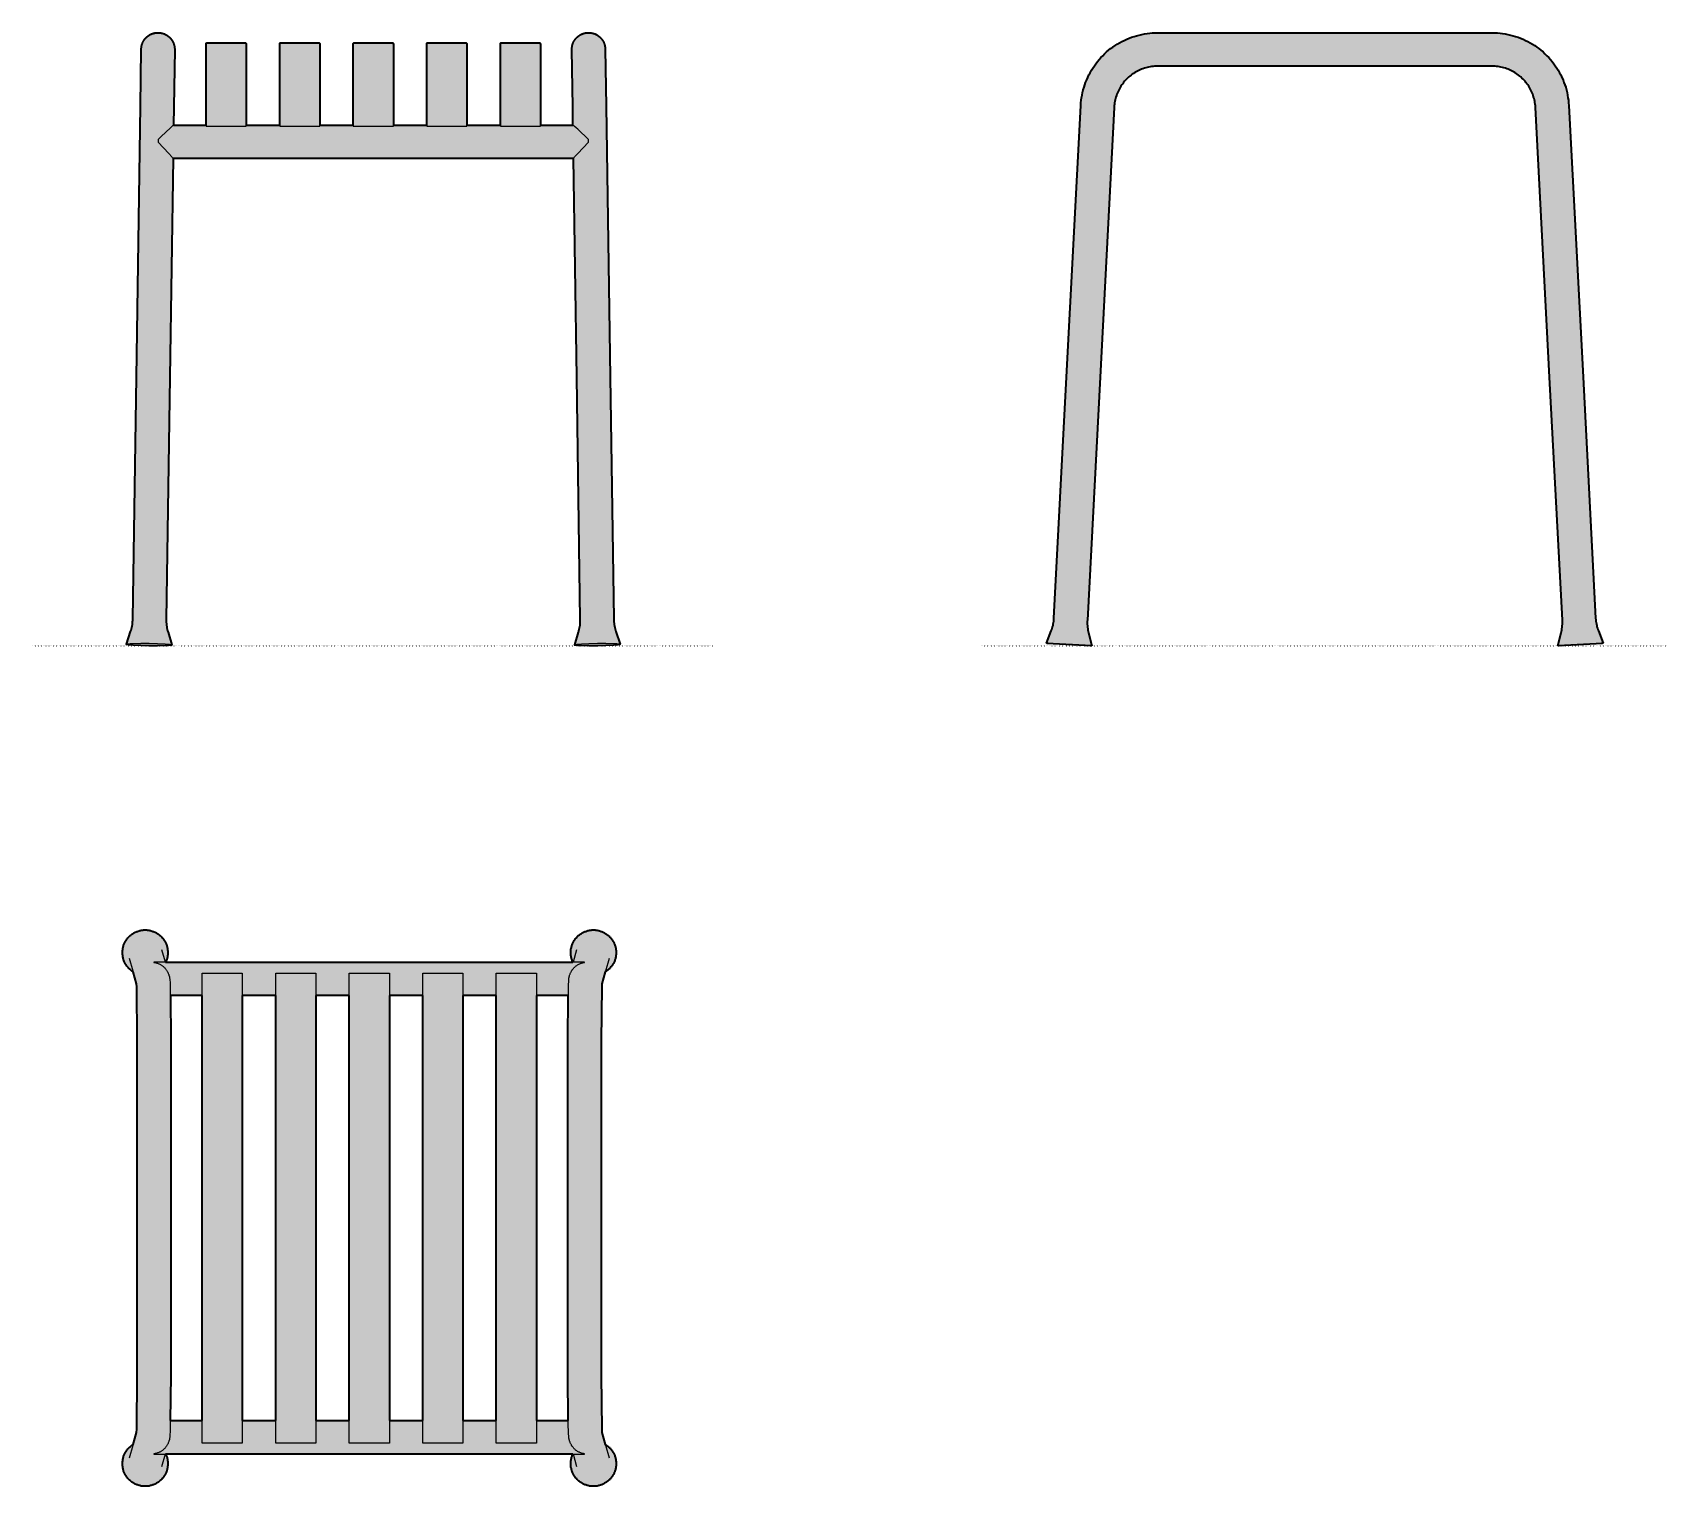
# Model space of a CAD drawing. Header units: millimetres. Extents: x 0 to 1223, y -629 to 458.
import ezdxf

# ---------------------------------------------------------------- set-up
doc = ezdxf.new("R2010")
doc.units = ezdxf.units.MM
doc.linetypes.add('Dots', pattern=[1, 0, -1])
doc.layers.add('Blocks', color=7, linetype='Continuous')
doc.layers.add('Blocks$Fill', color=7, linetype='Continuous', true_color=0xffffff)
for name, color, linetype, lineweight, true_color in [('Blocks$Inner', 7, 'Continuous', 25, 0x007f00), ('Blocks$Outline', 7, 'Continuous', 35, 0xff3f3f), ('Groud', 7, 'Dots', 25, 0x243775)]:
    doc.layers.add(name, color=color, linetype=linetype, lineweight=lineweight, true_color=true_color)

# ---------------------------------------------------------------- blocks, each defined once
blk = doc.blocks.new('Palissade Stool Side')
at = {"layer": 'Blocks$Fill'}
blk.add_hatch(color=256, dxfattribs=at).paths.add_polyline_path([(131.8, 458.4), (381.9, 458.4), (383.9, 458.4), (385.9, 458.3), (387.9, 458.1), (389.8, 457.9), (391.8, 457.6), (393.8, 457.2), (395.7, 456.7), (397.6, 456.2), (399.5, 455.7), (401.4, 455), (403.2, 454.3), (405.1, 453.6), (406.9, 452.7), (408.6, 451.8), (410.4, 450.9), (412.1, 449.9), (413.8, 448.8), (415.4, 447.7), (417, 446.5), (418.5, 445.3), (420.1, 444), (421.5, 442.6), (422.9, 441.2), (424.3, 439.8), (425.6, 438.3), (426.9, 436.8), (428.1, 435.2), (429.2, 433.6), (430.3, 432), (431.4, 430.3), (432.4, 428.5), (433.3, 426.8), (434.2, 425), (435, 423.2), (435.7, 421.3), (436.4, 419.5), (437, 417.6), (437.5, 415.7), (438, 413.7), (438.4, 411.8), (438.7, 409.8), (439, 407.9), (439.2, 405.9), (439.4, 403.9), (450, 200.9), (459.4, 20.5), (459.5, 19.5), (459.6, 18.4), (459.8, 17.3), (460, 16.3), (460.2, 15.2), (460.4, 14.2), (460.7, 13.2), (461, 12.1), (461.4, 11.1), (464.9, 1.8), (464.9, 1.8), (464.9, 1.8), (464.9, 1.8), (464.9, 1.8), (464.9, 1.8), (464.9, 1.8), (464.9, 1.8), (464.9, 1.8), (464.9, 1.8), (464.9, 1.8), (464.9, 1.8), (464.9, 1.8), (464.9, 1.8), (464.9, 1.8), (464.8, 1.8), (464.8, 1.8), (464.7, 1.8), (464.6, 1.7), (464.3, 1.7), (463.7, 1.7), (459.9, 1.4), (436, 0.1), (432.2, 0), (431.7, 0), (431.3, 0), (431.2, 0), (431.1, 0), (431.1, 0), (431.1, 0), (431.1, 0), (431.1, 0), (431, 0), (431, 0), (431, 0), (431, 0), (431, 0), (431, 0), (431, 0), (431, 0), (431, 0), (431, 0), (431, 0), (431, 0), (433.5, 9.7), (433.8, 10.7), (434, 11.8), (434.2, 12.8), (434.3, 13.9), (434.4, 15), (434.5, 16), (434.5, 17.1), (434.5, 18.2), (434.5, 19.2), (425, 200.9), (414.4, 402.6), (414.3, 403.7), (414.2, 404.9), (414, 406), (413.8, 407.1), (413.6, 408.2), (413.3, 409.3), (413, 410.3), (412.7, 411.4), (412.3, 412.5), (411.9, 413.5), (411.4, 414.5), (411, 415.5), (410.4, 416.5), (409.9, 417.5), (409.3, 418.5), (408.7, 419.4), (408, 420.3), (407.3, 421.2), (406.6, 422.1), (405.9, 422.9), (405.1, 423.7), (404.3, 424.5), (403.5, 425.3), (402.6, 426), (401.8, 426.7), (400.8, 427.3), (399.9, 428), (399, 428.6), (398, 429.2), (397, 429.7), (396, 430.2), (395, 430.7), (394, 431.1), (392.9, 431.5), (391.9, 431.9), (390.8, 432.2), (389.7, 432.5), (388.6, 432.7), (387.5, 432.9), (386.4, 433.1), (385.3, 433.2), (384.2, 433.3), (383.1, 433.4), (381.9, 433.4), (131.8, 433.4), (130.7, 433.4), (129.6, 433.3), (128.4, 433.2), (127.3, 433.1), (126.2, 432.9), (125.1, 432.7), (124, 432.5), (122.9, 432.2), (121.9, 431.9), (120.8, 431.5), (119.8, 431.1), (118.7, 430.7), (117.7, 430.2), (116.7, 429.7), (115.7, 429.2), (114.8, 428.6), (113.8, 428), (112.9, 427.3), (112, 426.7), (111.1, 426), (110.3, 425.3), (109.4, 424.5), (108.6, 423.7), (107.9, 422.9), (107.1, 422.1), (106.4, 421.2), (105.7, 420.3), (105.1, 419.4), (104.4, 418.5), (103.8, 417.5), (103.3, 416.5), (102.8, 415.5), (102.3, 414.5), (101.8, 413.5), (101.4, 412.5), (101, 411.4), (100.7, 410.3), (100.4, 409.3), (100.1, 408.2), (99.9, 407.1), (99.7, 406), (99.5, 404.9), (99.4, 403.7), (99.3, 402.6), (88.8, 200.9), (79.3, 19.2), (79.2, 18.2), (79.2, 17.1), (79.2, 16), (79.3, 15), (79.4, 13.9), (79.6, 12.8), (79.7, 11.8), (80, 10.7), (80.2, 9.7), (82.7, 0), (82.7, 0), (82.7, 0), (82.7, 0), (82.7, 0), (82.7, 0), (82.7, 0), (82.7, 0), (82.7, 0), (82.7, 0), (82.7, 0), (82.7, 0), (82.7, 0), (82.7, 0), (82.7, 0), (82.7, 0), (82.6, 0), (82.6, 0), (82.6, 0), (82.4, 0), (82.1, 0), (81.5, 0), (77.7, 0.1), (53.8, 1.4), (50, 1.7), (49.5, 1.7), (49.1, 1.7), (49, 1.8), (48.9, 1.8), (48.9, 1.8), (48.9, 1.8), (48.9, 1.8), (48.9, 1.8), (48.9, 1.8), (48.9, 1.8), (48.8, 1.8), (48.8, 1.8), (48.8, 1.8), (48.8, 1.8), (48.8, 1.8), (48.8, 1.8), (48.8, 1.8), (48.8, 1.8), (48.8, 1.8), (48.8, 1.8), (52.3, 11.1), (52.7, 12.1), (53, 13.2), (53.3, 14.2), (53.6, 15.2), (53.8, 16.3), (54, 17.3), (54.1, 18.4), (54.2, 19.5), (54.3, 20.5), (63.7, 200.9), (74.4, 403.9), (74.5, 405.9), (74.7, 407.9), (75, 409.8), (75.3, 411.8), (75.7, 413.7), (76.2, 415.7), (76.8, 417.6), (77.4, 419.5), (78, 421.3), (78.8, 423.2), (79.6, 425), (80.4, 426.8), (81.4, 428.5), (82.3, 430.3), (83.4, 432), (84.5, 433.6), (85.6, 435.2), (86.9, 436.8), (88.1, 438.3), (89.4, 439.8), (90.8, 441.2), (92.2, 442.6), (93.7, 444), (95.2, 445.3), (96.7, 446.5), (98.3, 447.7), (100, 448.8), (101.6, 449.9), (103.3, 450.9), (105.1, 451.8), (106.9, 452.7), (108.7, 453.6), (110.5, 454.3), (112.3, 455), (114.2, 455.7), (116.1, 456.2), (118, 456.7), (120, 457.2), (121.9, 457.6), (123.9, 457.9), (125.9, 458.1), (127.8, 458.3), (129.8, 458.4)], flags=0)
at = {"layer": 'Blocks$Inner'}
blk.add_lwpolyline([(48.8, 1.8), (52.3, 11.1), (52.7, 12.1), (53, 13.2), (53.3, 14.2), (53.6, 15.2), (53.8, 16.3), (54, 17.3), (54.1, 18.4), (54.2, 19.5), (54.3, 20.5), (63.7, 200.9), (74.4, 403.9), (74.5, 405.9), (74.7, 407.9), (75, 409.8), (75.3, 411.8), (75.7, 413.7), (76.2, 415.7), (76.8, 417.6), (77.4, 419.5), (78, 421.3), (78.8, 423.2), (79.6, 425), (80.4, 426.8), (81.4, 428.5), (82.3, 430.3), (83.4, 432), (84.5, 433.6), (85.6, 435.2), (86.9, 436.8), (88.1, 438.3), (89.4, 439.8), (90.8, 441.2), (92.2, 442.6), (93.7, 444), (95.2, 445.3), (96.7, 446.5), (98.3, 447.7), (100, 448.8), (101.6, 449.9), (103.3, 450.9), (105.1, 451.8), (106.9, 452.7), (108.7, 453.6), (110.5, 454.3), (112.3, 455), (114.2, 455.7), (116.1, 456.2), (118, 456.7), (120, 457.2), (121.9, 457.6), (123.9, 457.9), (125.9, 458.1), (127.8, 458.3), (129.8, 458.4), (131.8, 458.4), (381.9, 458.4), (383.9, 458.4), (385.9, 458.3), (387.9, 458.1), (389.8, 457.9), (391.8, 457.6), (393.8, 457.2), (395.7, 456.7), (397.6, 456.2), (399.5, 455.7), (401.4, 455), (403.2, 454.3), (405.1, 453.6), (406.9, 452.7), (408.6, 451.8), (410.4, 450.9), (412.1, 449.9), (413.8, 448.8), (415.4, 447.7), (417, 446.5), (418.5, 445.3), (420.1, 444), (421.5, 442.6), (422.9, 441.2), (424.3, 439.8), (425.6, 438.3), (426.9, 436.8), (428.1, 435.2), (429.2, 433.6), (430.3, 432), (431.4, 430.3), (432.4, 428.5), (433.3, 426.8), (434.2, 425), (435, 423.2), (435.7, 421.3), (436.4, 419.5), (437, 417.6), (437.5, 415.7), (438, 413.7), (438.4, 411.8), (438.7, 409.8), (439, 407.9), (439.2, 405.9), (439.4, 403.9), (450, 200.9), (459.4, 20.5), (459.5, 19.5), (459.6, 18.4), (459.8, 17.3), (460, 16.3), (460.2, 15.2), (460.4, 14.2), (460.7, 13.2), (461, 12.1), (461.4, 11.1), (464.9, 1.8), (464.9, 1.8), (464.9, 1.8), (464.9, 1.8), (464.9, 1.8), (464.9, 1.8), (464.9, 1.8), (464.9, 1.8), (464.9, 1.8), (464.9, 1.8), (464.9, 1.8), (464.9, 1.8), (464.8, 1.8), (464.8, 1.8), (464.7, 1.8), (464.6, 1.7), (464.3, 1.7), (463.7, 1.7), (459.9, 1.4), (436, 0.1), (432.2, 0), (431.7, 0), (431.3, 0), (431.2, 0), (431.1, 0), (431.1, 0), (431.1, 0), (431.1, 0), (431.1, 0), (431, 0), (431, 0), (431, 0), (431, 0), (431, 0), (431, 0), (431, 0), (431, 0), (431, 0), (433.5, 9.7), (433.8, 10.7), (434, 11.8), (434.2, 12.8), (434.3, 13.9), (434.4, 15), (434.5, 16), (434.5, 17.1), (434.5, 18.2), (434.5, 19.2), (425, 200.9), (414.4, 402.6), (414.3, 403.7), (414.2, 404.9), (414, 406), (413.8, 407.1), (413.6, 408.2), (413.3, 409.3), (413, 410.3), (412.7, 411.4), (412.3, 412.5), (411.9, 413.5), (411.4, 414.5), (411, 415.5), (410.4, 416.5), (409.9, 417.5), (409.3, 418.5), (408.7, 419.4), (408, 420.3), (407.3, 421.2), (406.6, 422.1), (405.9, 422.9), (405.1, 423.7), (404.3, 424.5), (403.5, 425.3), (402.6, 426), (401.8, 426.7), (400.8, 427.3), (399.9, 428), (399, 428.6), (398, 429.2), (397, 429.7), (396, 430.2), (395, 430.7), (394, 431.1), (392.9, 431.5), (391.9, 431.9), (390.8, 432.2), (389.7, 432.5), (388.6, 432.7), (387.5, 432.9), (386.4, 433.1), (385.3, 433.2), (384.2, 433.3), (383.1, 433.4), (381.9, 433.4), (131.8, 433.4), (130.7, 433.4), (129.6, 433.3), (128.4, 433.2), (127.3, 433.1), (126.2, 432.9), (125.1, 432.7), (124, 432.5), (122.9, 432.2), (121.9, 431.9), (120.8, 431.5), (119.8, 431.1), (118.7, 430.7), (117.7, 430.2), (116.7, 429.7), (115.7, 429.2), (114.8, 428.6), (113.8, 428), (112.9, 427.3), (112, 426.7), (111.1, 426), (110.3, 425.3), (109.4, 424.5), (108.6, 423.7), (107.9, 422.9), (107.1, 422.1), (106.4, 421.2), (105.7, 420.3), (105.1, 419.4), (104.4, 418.5), (103.8, 417.5), (103.3, 416.5), (102.8, 415.5), (102.3, 414.5), (101.8, 413.5), (101.4, 412.5), (101, 411.4), (100.7, 410.3), (100.4, 409.3), (100.1, 408.2), (99.9, 407.1), (99.7, 406), (99.5, 404.9), (99.4, 403.7), (99.3, 402.6), (88.8, 200.9), (79.3, 19.2), (79.2, 18.2), (79.2, 17.1), (79.2, 16), (79.3, 15), (79.4, 13.9), (79.6, 12.8), (79.7, 11.8), (80, 10.7), (80.2, 9.7), (82.7, 0), (82.7, 0), (82.7, 0), (82.7, 0), (82.7, 0), (82.7, 0), (82.7, 0), (82.7, 0), (82.7, 0), (82.7, 0), (82.7, 0), (82.7, 0), (82.6, 0), (82.6, 0), (82.6, 0), (82.4, 0), (82.1, 0), (81.5, 0), (77.7, 0.1), (53.8, 1.4), (50, 1.7), (49.5, 1.7), (49.1, 1.7), (49, 1.8), (48.9, 1.8), (48.9, 1.8), (48.9, 1.8), (48.9, 1.8), (48.9, 1.8), (48.9, 1.8), (48.9, 1.8), (48.8, 1.8), (48.8, 1.8), (48.8, 1.8), (48.8, 1.8), (48.8, 1.8), (48.8, 1.8)], close=True, dxfattribs=at)
for points in [[(48.8, 1.8), (48.8, 1.8), (48.8, 1.8), (48.8, 1.8), (48.8, 1.8), (48.8, 1.8), (48.9, 1.8), (48.9, 1.8), (48.9, 1.8), (48.9, 1.8), (48.9, 1.8), (48.9, 1.8), (48.9, 1.8), (48.9, 1.8), (49, 1.8), (49.1, 1.8), (49.5, 1.8), (50, 1.8), (53.8, 1.7), (77.8, 0.5), (81.5, 0.2), (82.1, 0.1), (82.4, 0.1), (82.6, 0.1), (82.6, 0.1), (82.6, 0.1), (82.7, 0.1), (82.7, 0), (82.7, 0), (82.7, 0), (82.7, 0), (82.7, 0), (82.7, 0), (82.7, 0), (82.7, 0), (82.7, 0), (82.7, 0), (82.7, 0)], [(431, 0), (431, 0), (431, 0), (431, 0), (431, 0), (431, 0), (431, 0), (431, 0), (431, 0), (431.1, 0), (431.1, 0), (431.1, 0.1), (431.1, 0.1), (431.1, 0.1), (431.2, 0.1), (431.3, 0.1), (431.7, 0.1), (432.2, 0.2), (436, 0.5), (459.9, 1.7), (463.7, 1.8), (464.2, 1.8), (464.6, 1.8), (464.7, 1.8), (464.8, 1.8), (464.8, 1.8), (464.8, 1.8), (464.9, 1.8), (464.9, 1.8), (464.9, 1.8), (464.9, 1.8), (464.9, 1.8), (464.9, 1.8), (464.9, 1.8), (464.9, 1.8), (464.9, 1.8), (464.9, 1.8), (464.9, 1.8)]]:
    blk.add_lwpolyline(points, dxfattribs=at)
at = {"layer": 'Blocks$Outline'}
for points in [[(105.1, 451.8), (106.9, 452.7)], [(106.9, 452.7), (108.7, 453.6)], [(108.7, 453.6), (110.5, 454.3)], [(110.5, 454.3), (112.3, 455)], [(112.3, 455), (114.2, 455.7)], [(114.2, 455.7), (116.1, 456.2)], [(116.1, 456.2), (118, 456.7)], [(118, 456.7), (120, 457.2)], [(120, 457.2), (121.9, 457.6)], [(121.9, 457.6), (123.9, 457.9)], [(123.9, 457.9), (125.9, 458.1)], [(125.9, 458.1), (127.8, 458.3)], [(127.8, 458.3), (129.8, 458.4)], [(129.8, 458.4), (131.8, 458.4)], [(131.8, 458.4), (381.9, 458.4)], [(381.9, 458.4), (383.9, 458.4)], [(383.9, 458.4), (385.9, 458.3)], [(385.9, 458.3), (387.9, 458.1)], [(387.9, 458.1), (389.8, 457.9)], [(389.8, 457.9), (391.8, 457.6)], [(391.8, 457.6), (393.8, 457.2)], [(393.8, 457.2), (395.7, 456.7)], [(395.7, 456.7), (397.6, 456.2)], [(397.6, 456.2), (399.5, 455.7)], [(399.5, 455.7), (401.4, 455)], [(401.4, 455), (403.2, 454.3)], [(403.2, 454.3), (405.1, 453.6)], [(405.1, 453.6), (406.9, 452.7)], [(406.9, 452.7), (408.6, 451.8)], [(89.4, 439.8), (90.8, 441.2)], [(90.8, 441.2), (92.2, 442.6)], [(92.2, 442.6), (93.7, 444)], [(93.7, 444), (95.2, 445.3)], [(95.2, 445.3), (96.7, 446.5)], [(96.7, 446.5), (98.3, 447.7)], [(98.3, 447.7), (100, 448.8)], [(100, 448.8), (101.6, 449.9)], [(101.6, 449.9), (103.3, 450.9)], [(103.3, 450.9), (105.1, 451.8)], [(408.6, 451.8), (410.4, 450.9)], [(410.4, 450.9), (412.1, 449.9)], [(412.1, 449.9), (413.8, 448.8)], [(413.8, 448.8), (415.4, 447.7)], [(415.4, 447.7), (417, 446.5)], [(417, 446.5), (418.5, 445.3)], [(418.5, 445.3), (420.1, 444)], [(420.1, 444), (421.5, 442.6)], [(421.5, 442.6), (422.9, 441.2)], [(422.9, 441.2), (424.3, 439.8)], [(80.4, 426.8), (81.4, 428.5)], [(81.4, 428.5), (82.3, 430.3)], [(82.3, 430.3), (83.4, 432)], [(83.4, 432), (84.5, 433.6)], [(84.5, 433.6), (85.6, 435.2)], [(85.6, 435.2), (86.9, 436.8)], [(86.9, 436.8), (88.1, 438.3)], [(88.1, 438.3), (89.4, 439.8)], [(114.8, 428.6), (113.8, 428)], [(115.7, 429.2), (114.8, 428.6)], [(116.7, 429.7), (115.7, 429.2)], [(117.7, 430.2), (116.7, 429.7)], [(118.7, 430.7), (117.7, 430.2)], [(119.8, 431.1), (118.7, 430.7)], [(120.8, 431.5), (119.8, 431.1)], [(121.9, 431.9), (120.8, 431.5)], [(122.9, 432.2), (121.9, 431.9)], [(124, 432.5), (122.9, 432.2)], [(125.1, 432.7), (124, 432.5)], [(126.2, 432.9), (125.1, 432.7)], [(127.3, 433.1), (126.2, 432.9)], [(128.4, 433.2), (127.3, 433.1)], [(129.6, 433.3), (128.4, 433.2)], [(130.7, 433.4), (129.6, 433.3)], [(131.8, 433.4), (130.7, 433.4)], [(381.9, 433.4), (131.8, 433.4)], [(383.1, 433.4), (381.9, 433.4)], [(384.2, 433.3), (383.1, 433.4)], [(385.3, 433.2), (384.2, 433.3)], [(386.4, 433.1), (385.3, 433.2)], [(387.5, 432.9), (386.4, 433.1)], [(388.6, 432.7), (387.5, 432.9)], [(389.7, 432.5), (388.6, 432.7)], [(390.8, 432.2), (389.7, 432.5)], [(391.9, 431.9), (390.8, 432.2)], [(392.9, 431.5), (391.9, 431.9)], [(394, 431.1), (392.9, 431.5)], [(395, 430.7), (394, 431.1)], [(396, 430.2), (395, 430.7)], [(397, 429.7), (396, 430.2)], [(398, 429.2), (397, 429.7)], [(399, 428.6), (398, 429.2)], [(399.9, 428), (399, 428.6)], [(424.3, 439.8), (425.6, 438.3)], [(425.6, 438.3), (426.9, 436.8)], [(426.9, 436.8), (428.1, 435.2)], [(428.1, 435.2), (429.2, 433.6)], [(429.2, 433.6), (430.3, 432)], [(430.3, 432), (431.4, 430.3)], [(431.4, 430.3), (432.4, 428.5)], [(432.4, 428.5), (433.3, 426.8)], [(76.2, 415.7), (76.8, 417.6)], [(76.8, 417.6), (77.4, 419.5)], [(77.4, 419.5), (78, 421.3)], [(78, 421.3), (78.8, 423.2)], [(78.8, 423.2), (79.6, 425)], [(79.6, 425), (80.4, 426.8)], [(103.3, 416.5), (102.8, 415.5)], [(103.8, 417.5), (103.3, 416.5)], [(104.4, 418.5), (103.8, 417.5)], [(105.1, 419.4), (104.4, 418.5)], [(105.7, 420.3), (105.1, 419.4)], [(106.4, 421.2), (105.7, 420.3)], [(107.1, 422.1), (106.4, 421.2)], [(107.9, 422.9), (107.1, 422.1)], [(108.6, 423.7), (107.9, 422.9)], [(109.4, 424.5), (108.6, 423.7)], [(110.3, 425.3), (109.4, 424.5)], [(111.1, 426), (110.3, 425.3)], [(112, 426.7), (111.1, 426)], [(112.9, 427.3), (112, 426.7)], [(113.8, 428), (112.9, 427.3)], [(400.8, 427.3), (399.9, 428)], [(401.8, 426.7), (400.8, 427.3)], [(402.6, 426), (401.8, 426.7)], [(403.5, 425.3), (402.6, 426)], [(404.3, 424.5), (403.5, 425.3)], [(405.1, 423.7), (404.3, 424.5)], [(405.9, 422.9), (405.1, 423.7)], [(406.6, 422.1), (405.9, 422.9)], [(407.3, 421.2), (406.6, 422.1)], [(408, 420.3), (407.3, 421.2)], [(408.7, 419.4), (408, 420.3)], [(409.3, 418.5), (408.7, 419.4)], [(409.9, 417.5), (409.3, 418.5)], [(410.4, 416.5), (409.9, 417.5)], [(411, 415.5), (410.4, 416.5)], [(433.3, 426.8), (434.2, 425)], [(434.2, 425), (435, 423.2)], [(435, 423.2), (435.7, 421.3)], [(435.7, 421.3), (436.4, 419.5)], [(436.4, 419.5), (437, 417.6)], [(437, 417.6), (437.5, 415.7)], [(63.7, 200.9), (74.4, 403.9)], [(74.4, 403.9), (74.5, 405.9)], [(74.5, 405.9), (74.7, 407.9)], [(74.7, 407.9), (75, 409.8)], [(75, 409.8), (75.3, 411.8)], [(75.3, 411.8), (75.7, 413.7)], [(75.7, 413.7), (76.2, 415.7)], [(99.4, 403.7), (99.3, 402.6)], [(99.5, 404.9), (99.4, 403.7)], [(99.7, 406), (99.5, 404.9)], [(99.9, 407.1), (99.7, 406)], [(100.1, 408.2), (99.9, 407.1)], [(100.4, 409.3), (100.1, 408.2)], [(100.7, 410.3), (100.4, 409.3)], [(101, 411.4), (100.7, 410.3)], [(101.4, 412.5), (101, 411.4)], [(101.8, 413.5), (101.4, 412.5)], [(102.3, 414.5), (101.8, 413.5)], [(102.8, 415.5), (102.3, 414.5)], [(411.4, 414.5), (411, 415.5)], [(411.9, 413.5), (411.4, 414.5)], [(412.3, 412.5), (411.9, 413.5)], [(412.7, 411.4), (412.3, 412.5)], [(413, 410.3), (412.7, 411.4)], [(413.3, 409.3), (413, 410.3)], [(413.6, 408.2), (413.3, 409.3)], [(413.8, 407.1), (413.6, 408.2)], [(414, 406), (413.8, 407.1)], [(414.2, 404.9), (414, 406)], [(414.3, 403.7), (414.2, 404.9)], [(414.4, 402.6), (414.3, 403.7)], [(437.5, 415.7), (438, 413.7)], [(438, 413.7), (438.4, 411.8)], [(438.4, 411.8), (438.7, 409.8)], [(438.7, 409.8), (439, 407.9)], [(439, 407.9), (439.2, 405.9)], [(439.2, 405.9), (439.4, 403.9)], [(439.4, 403.9), (450, 200.9)], [(99.3, 402.6), (88.8, 200.9)], [(425, 200.9), (414.4, 402.6)], [(54.3, 20.5), (63.7, 200.9)], [(88.8, 200.9), (79.3, 19.2)], [(434.5, 19.2), (425, 200.9)], [(450, 200.9), (459.4, 20.5)], [(52.7, 12.1), (53, 13.2)], [(53, 13.2), (53.3, 14.2)], [(53.3, 14.2), (53.6, 15.2)], [(53.6, 15.2), (53.8, 16.3)], [(53.8, 16.3), (54, 17.3)], [(54, 17.3), (54.1, 18.4)], [(54.1, 18.4), (54.2, 19.5)], [(54.2, 19.5), (54.3, 20.5)], [(79.3, 19.2), (79.2, 18.2)], [(79.2, 18.2), (79.2, 17.1)], [(79.2, 17.1), (79.2, 16)], [(79.2, 16), (79.3, 15)], [(79.3, 15), (79.4, 13.9)], [(79.4, 13.9), (79.6, 12.8)], [(79.6, 12.8), (79.7, 11.8)], [(434, 11.8), (434.2, 12.8)], [(434.2, 12.8), (434.3, 13.9)], [(434.3, 13.9), (434.4, 15)], [(434.4, 15), (434.5, 16)], [(434.5, 18.2), (434.5, 19.2)], [(434.5, 17.1), (434.5, 18.2)], [(434.5, 16), (434.5, 17.1)], [(459.4, 20.5), (459.5, 19.5)], [(459.5, 19.5), (459.6, 18.4)], [(459.6, 18.4), (459.8, 17.3)], [(459.8, 17.3), (460, 16.3)], [(460, 16.3), (460.2, 15.2)], [(460.2, 15.2), (460.4, 14.2)], [(460.4, 14.2), (460.7, 13.2)], [(460.7, 13.2), (461, 12.1)], [(48.8, 1.8), (52.3, 11.1)], [(48.9, 1.8), (48.8, 1.8)], [(48.8, 1.8), (48.8, 1.8)], [(48.8, 1.8), (48.8, 1.8)], [(48.8, 1.8), (48.8, 1.8)], [(48.8, 1.8), (48.8, 1.8)], [(48.8, 1.8), (48.8, 1.8)], [(48.8, 1.8), (48.8, 1.8)], [(48.8, 1.8), (48.8, 1.8)], [(48.8, 1.8), (48.8, 1.8)], [(48.8, 1.8), (48.8, 1.8)], [(49, 1.8), (48.9, 1.8)], [(48.9, 1.8), (48.9, 1.8)], [(48.9, 1.8), (48.9, 1.8)], [(48.9, 1.8), (48.9, 1.8)], [(48.9, 1.8), (48.9, 1.8)], [(48.9, 1.8), (48.9, 1.8)], [(48.9, 1.8), (48.9, 1.8)], [(49.1, 1.7), (49, 1.8)], [(49.5, 1.7), (49.1, 1.7)], [(50, 1.7), (49.5, 1.7)], [(53.8, 1.4), (50, 1.7)], [(52.3, 11.1), (52.7, 12.1)], [(77.7, 0.1), (53.8, 1.4)], [(81.5, 0), (77.7, 0.1)], [(79.7, 11.8), (80, 10.7)], [(80, 10.7), (80.2, 9.7)], [(80.2, 9.7), (82.7, 0)], [(82.1, 0), (81.5, 0)], [(82.6, 0), (82.4, 0)], [(82.7, 0), (82.6, 0)], [(82.6, 0), (82.6, 0)], [(82.6, 0), (82.6, 0)], [(82.7, 0), (82.7, 0)], [(82.7, 0), (82.7, 0)], [(82.7, 0), (82.7, 0)], [(82.7, 0), (82.7, 0)], [(82.7, 0), (82.7, 0)], [(82.7, 0), (82.7, 0)], [(82.7, 0), (82.7, 0)], [(82.7, 0), (82.7, 0)], [(82.7, 0), (82.7, 0)], [(82.7, 0), (82.7, 0)], [(82.7, 0), (82.7, 0)], [(82.7, 0), (82.7, 0)], [(82.7, 0), (82.7, 0)], [(82.7, 0), (82.7, 0)], [(82.7, 0), (82.7, 0)], [(431, 0), (433.5, 9.7)], [(431.1, 0), (431, 0)], [(431, 0), (431, 0)], [(431, 0), (431, 0)], [(431, 0), (431, 0)], [(431, 0), (431, 0)], [(431, 0), (431, 0)], [(431, 0), (431, 0)], [(431, 0), (431, 0)], [(431, 0), (431, 0)], [(431, 0), (431, 0)], [(431, 0), (431, 0)], [(431, 0), (431, 0)], [(431.2, 0), (431.1, 0)], [(431.1, 0), (431.1, 0)], [(431.1, 0), (431.1, 0)], [(431.1, 0), (431.1, 0)], [(431.1, 0), (431.1, 0)], [(431.3, 0), (431.2, 0)], [(432.2, 0), (431.7, 0)], [(436, 0.1), (432.2, 0)], [(433.5, 9.7), (433.8, 10.7)], [(433.8, 10.7), (434, 11.8)], [(459.9, 1.4), (436, 0.1)], [(463.7, 1.7), (459.9, 1.4)], [(461, 12.1), (461.4, 11.1)], [(461.4, 11.1), (464.9, 1.8)], [(464.3, 1.7), (463.7, 1.7)], [(464.6, 1.7), (464.3, 1.7)], [(464.7, 1.8), (464.6, 1.7)], [(464.8, 1.8), (464.7, 1.8)], [(464.9, 1.8), (464.8, 1.8)], [(464.8, 1.8), (464.8, 1.8)], [(464.9, 1.8), (464.9, 1.8)], [(464.9, 1.8), (464.9, 1.8)], [(464.9, 1.8), (464.9, 1.8)], [(464.9, 1.8), (464.9, 1.8)], [(464.9, 1.8), (464.9, 1.8)], [(464.9, 1.8), (464.9, 1.8)], [(464.9, 1.8), (464.9, 1.8)], [(464.9, 1.8), (464.9, 1.8)], [(464.9, 1.8), (464.9, 1.8)], [(464.9, 1.8), (464.9, 1.8)], [(464.9, 1.8), (464.9, 1.8)], [(464.9, 1.8), (464.9, 1.8)], [(464.9, 1.8), (464.9, 1.8)], [(464.9, 1.8), (464.9, 1.8)], [(82.4, 0), (82.1, 0)], [(431.7, 0), (431.3, 0)]]:
    blk.add_lwpolyline(points, dxfattribs=at)
blk = doc.blocks.new('Palissade Stool Top')
at = {"layer": 'Blocks$Fill'}
h = blk.add_hatch(color=256, dxfattribs=at)
h.paths.add_polyline_path([(-3, 176.7), (-4, 177.3), (-4.5, 177.7), (-4.9, 178), (-5.4, 178.4), (-5.8, 178.8), (-6.2, 179.2), (-6.6, 179.6), (-7, 180.1), (-7.4, 180.5), (-7.7, 181), (-8.1, 181.5), (-8.4, 182), (-8.7, 182.5), (-9, 183), (-9.3, 183.5), (-9.5, 184), (-9.8, 184.5), (-10, 185.1), (-10.2, 185.6), (-10.3, 186.2), (-10.5, 186.8), (-10.6, 187.3), (-10.8, 187.9), (-10.9, 188.5), (-10.9, 189.1), (-11, 189.6), (-11, 190.2), (-11.1, 190.8), (-11.1, 191.4), (-11, 192), (-11, 192.6), (-10.9, 193.1), (-10.9, 193.7), (-10.8, 194.3), (-10.6, 194.9), (-10.5, 195.4), (-10.3, 196), (-10.2, 196.6), (-10, 197.1), (-9.7, 197.6), (-9.5, 198.2), (-9.3, 198.7), (-9, 199.2), (-8.7, 199.7), (-8.4, 200.2), (-8.1, 200.7), (-7.7, 201.2), (-7.4, 201.7), (-7, 202.1), (-6.6, 202.6), (-6.2, 203), (-5.8, 203.4), (-5.4, 203.8), (-4.9, 204.2), (-4.5, 204.5), (-4, 204.9), (-3.5, 205.2), (-3, 205.5), (-2.5, 205.8), (-2, 206.1), (-1.5, 206.4), (-0.9, 206.6), (-0.4, 206.8), (0.2, 207), (0.7, 207.2), (1.3, 207.4), (1.8, 207.5), (2.4, 207.7), (3, 207.8), (3.6, 207.9), (4.1, 207.9), (4.7, 208), (5.3, 208), (5.9, 208), (6.5, 208), (7.1, 208), (7.6, 207.9), (8.2, 207.9), (8.8, 207.8), (9.4, 207.7), (10, 207.5), (10.5, 207.4), (11.1, 207.2), (11.6, 207), (12.2, 206.8), (12.7, 206.6), (13.3, 206.4), (13.8, 206.1), (14.3, 205.8), (14.8, 205.5), (15.3, 205.2), (15.8, 204.9), (16.3, 204.5), (16.7, 204.1), (17.2, 203.8), (17.6, 203.4), (18, 202.9), (18.4, 202.5), (18.8, 202.1), (19.2, 201.6), (19.5, 201.2), (19.9, 200.7), (20.2, 200.2), (20.5, 199.7), (20.8, 199.2), (21.1, 198.7), (21.3, 198.1), (21.6, 197.6), (21.8, 197), (22, 196.5), (22.1, 195.9), (22.3, 195.4), (22.4, 194.8), (22.6, 194.2), (22.7, 193.6), (22.7, 193), (22.8, 192.5), (22.8, 191.9), (22.8, 191.3), (22.8, 190.7), (22.8, 190.1), (22.8, 189.5), (22.7, 188.9), (22.6, 188.4), (22.5, 187.8), (22.4, 187.2), (22.3, 186.6), (22.1, 186.1), (21.9, 185.5), (21.7, 185), (21.5, 184.4), (21.2, 183.9), (325.8, 183.9), (325.3, 185), (325.1, 185.5), (324.9, 186.1), (324.7, 186.6), (324.6, 187.2), (324.5, 187.8), (324.4, 188.4), (324.3, 188.9), (324.2, 189.5), (324.2, 190.1), (324.2, 190.7), (324.2, 191.3), (324.2, 191.9), (324.2, 192.5), (324.3, 193), (324.3, 193.6), (324.4, 194.2), (324.6, 194.8), (324.7, 195.4), (324.9, 195.9), (325, 196.5), (325.2, 197), (325.4, 197.6), (325.7, 198.1), (325.9, 198.7), (326.2, 199.2), (326.5, 199.7), (326.8, 200.2), (327.1, 200.7), (327.5, 201.2), (327.8, 201.6), (328.2, 202.1), (328.6, 202.5), (329, 202.9), (329.4, 203.4), (329.8, 203.8), (330.3, 204.1), (330.7, 204.5), (331.2, 204.9), (331.7, 205.2), (332.2, 205.5), (332.7, 205.8), (333.2, 206.1), (333.7, 206.4), (334.3, 206.6), (334.8, 206.8), (335.4, 207), (335.9, 207.2), (336.5, 207.4), (337, 207.5), (337.6, 207.7), (338.2, 207.8), (338.8, 207.9), (339.4, 207.9), (339.9, 208), (340.5, 208), (341.1, 208), (341.7, 208), (342.3, 208), (342.9, 207.9), (343.4, 207.9), (344, 207.8), (344.6, 207.7), (345.2, 207.5), (345.7, 207.4), (346.3, 207.2), (346.8, 207), (347.4, 206.8), (347.9, 206.6), (348.5, 206.4), (349, 206.1), (349.5, 205.8), (350, 205.5), (350.5, 205.2), (351, 204.9), (351.5, 204.5), (351.9, 204.2), (352.4, 203.8), (352.8, 203.4), (353.2, 203), (353.6, 202.6), (354, 202.1), (354.4, 201.7), (354.7, 201.2), (355.1, 200.7), (355.4, 200.2), (355.7, 199.7), (356, 199.2), (356.3, 198.7), (356.5, 198.2), (356.7, 197.6), (357, 197.1), (357.2, 196.6), (357.3, 196), (357.5, 195.4), (357.6, 194.9), (357.8, 194.3), (357.9, 193.7), (357.9, 193.1), (358, 192.6), (358, 192), (358.1, 191.4), (358.1, 190.8), (358, 190.2), (358, 189.6), (357.9, 189.1), (357.9, 188.5), (357.8, 187.9), (357.6, 187.3), (357.5, 186.8), (357.3, 186.2), (357.2, 185.6), (357, 185.1), (356.8, 184.5), (356.5, 184), (356.3, 183.5), (356, 183), (355.7, 182.5), (355.4, 182), (355.1, 181.5), (354.7, 181), (354.4, 180.5), (354, 180.1), (353.6, 179.6), (353.2, 179.2), (352.8, 178.8), (352.4, 178.4), (351.9, 178), (351.5, 177.7), (351, 177.3), (350.5, 177), (350, 176.7), (347.5, 167.7), (347, 125.1), (347.4, -165.4), (347.5, -167.7), (350, -176.7), (351, -177.3), (351.5, -177.7), (351.9, -178), (352.4, -178.4), (352.8, -178.8), (353.2, -179.2), (353.6, -179.6), (354, -180.1), (354.4, -180.5), (354.7, -181), (355.1, -181.5), (355.4, -182), (355.7, -182.5), (356, -183), (356.3, -183.5), (356.5, -184), (356.8, -184.5), (357, -185.1), (357.2, -185.6), (357.3, -186.2), (357.5, -186.8), (357.6, -187.3), (357.8, -187.9), (357.9, -188.5), (357.9, -189.1), (358, -189.6), (358, -190.2), (358.1, -190.8), (358.1, -191.4), (358, -192), (358, -192.6), (357.9, -193.1), (357.9, -193.7), (357.8, -194.3), (357.6, -194.9), (357.5, -195.4), (357.3, -196), (357.2, -196.6), (357, -197.1), (356.7, -197.6), (356.5, -198.2), (356.3, -198.7), (356, -199.2), (355.7, -199.7), (355.4, -200.2), (355.1, -200.7), (354.7, -201.2), (354.4, -201.7), (354, -202.1), (353.6, -202.6), (353.2, -203), (352.8, -203.4), (352.4, -203.8), (351.9, -204.2), (351.5, -204.5), (351, -204.9), (350.5, -205.2), (350, -205.5), (349.5, -205.8), (349, -206.1), (348.5, -206.4), (347.9, -206.6), (347.4, -206.8), (346.8, -207), (346.3, -207.2), (345.7, -207.4), (345.2, -207.5), (344.6, -207.7), (344, -207.8), (343.4, -207.9), (342.9, -207.9), (342.3, -208), (341.7, -208), (341.1, -208), (340.5, -208), (339.9, -208), (339.4, -207.9), (338.8, -207.9), (338.2, -207.8), (337.6, -207.7), (337, -207.5), (336.5, -207.4), (335.9, -207.2), (335.4, -207), (334.8, -206.8), (334.3, -206.6), (333.7, -206.4), (333.2, -206.1), (332.7, -205.8), (332.2, -205.5), (331.7, -205.2), (331.2, -204.9), (330.7, -204.5), (330.3, -204.1), (329.8, -203.8), (329.4, -203.4), (329, -202.9), (328.6, -202.5), (328.2, -202.1), (327.8, -201.6), (327.5, -201.2), (327.1, -200.7), (326.8, -200.2), (326.5, -199.7), (326.2, -199.2), (325.9, -198.7), (325.7, -198.1), (325.4, -197.6), (325.2, -197), (325, -196.5), (324.9, -195.9), (324.7, -195.4), (324.6, -194.8), (324.4, -194.2), (324.3, -193.6), (324.3, -193), (324.2, -192.5), (324.2, -191.9), (324.2, -191.3), (324.2, -190.7), (324.2, -190.1), (324.2, -189.5), (324.3, -188.9), (324.4, -188.4), (324.5, -187.8), (324.6, -187.2), (324.7, -186.6), (324.9, -186.1), (325.1, -185.5), (325.3, -185), (325.5, -184.4), (325.8, -183.9), (21.2, -183.9), (21.7, -185), (21.9, -185.5), (22.1, -186.1), (22.3, -186.6), (22.4, -187.2), (22.5, -187.8), (22.6, -188.4), (22.7, -188.9), (22.8, -189.5), (22.8, -190.1), (22.8, -190.7), (22.8, -191.3), (22.8, -191.9), (22.8, -192.5), (22.7, -193), (22.7, -193.6), (22.6, -194.2), (22.4, -194.8), (22.3, -195.4), (22.1, -195.9), (22, -196.5), (21.8, -197), (21.6, -197.6), (21.3, -198.1), (21.1, -198.7), (20.8, -199.2), (20.5, -199.7), (20.2, -200.2), (19.9, -200.7), (19.5, -201.2), (19.2, -201.6), (18.8, -202.1), (18.4, -202.5), (18, -202.9), (17.6, -203.4), (17.2, -203.8), (16.7, -204.1), (16.3, -204.5), (15.8, -204.9), (15.3, -205.2), (14.8, -205.5), (14.3, -205.8), (13.8, -206.1), (13.3, -206.4), (12.7, -206.6), (12.2, -206.8), (11.6, -207), (11.1, -207.2), (10.5, -207.4), (10, -207.5), (9.4, -207.7), (8.8, -207.8), (8.2, -207.9), (7.6, -207.9), (7.1, -208), (6.5, -208), (5.9, -208), (5.3, -208), (4.7, -208), (4.1, -207.9), (3.6, -207.9), (3, -207.8), (2.4, -207.7), (1.8, -207.5), (1.3, -207.4), (0.7, -207.2), (0.2, -207), (-0.4, -206.8), (-0.9, -206.6), (-1.5, -206.4), (-2, -206.1), (-2.5, -205.8), (-3, -205.5), (-3.5, -205.2), (-4, -204.9), (-4.5, -204.5), (-4.9, -204.2), (-5.4, -203.8), (-5.8, -203.4), (-6.2, -203), (-6.6, -202.6), (-7, -202.1), (-7.4, -201.7), (-7.7, -201.2), (-8.1, -200.7), (-8.4, -200.2), (-8.7, -199.7), (-9, -199.2), (-9.3, -198.7), (-9.5, -198.2), (-9.7, -197.6), (-10, -197.1), (-10.2, -196.6), (-10.3, -196), (-10.5, -195.4), (-10.6, -194.9), (-10.8, -194.3), (-10.9, -193.7), (-10.9, -193.1), (-11, -192.6), (-11, -192), (-11.1, -191.4), (-11.1, -190.8), (-11, -190.2), (-11, -189.6), (-10.9, -189.1), (-10.9, -188.5), (-10.8, -187.9), (-10.6, -187.3), (-10.5, -186.8), (-10.3, -186.2), (-10.2, -185.6), (-10, -185.1), (-9.8, -184.5), (-9.5, -184), (-9.3, -183.5), (-9, -183), (-8.7, -182.5), (-8.4, -182), (-8.1, -181.5), (-7.7, -181), (-7.4, -180.5), (-7, -180.1), (-6.6, -179.6), (-6.2, -179.2), (-5.8, -178.8), (-5.4, -178.4), (-4.9, -178), (-4.5, -177.7), (-4, -177.3), (-3.5, -177), (-3, -176.7), (-0.5, -167.7), (0, -125.1), (-0.4, 165.4), (-0.5, 167.7)], flags=0)
h.paths.add_polyline_path([(48.5, -158.9), (48.5, 158.9), (24.8, 158.9), (24.7, -158.9)], flags=0)
h.paths.add_polyline_path([(78.5, 158.9), (78.5, -158.9), (103.5, -158.9), (103.5, 158.9)], flags=0)
h.paths.add_polyline_path([(158.5, -158.9), (158.5, 158.9), (133.5, 158.9), (133.5, -158.9)], flags=0)
h.paths.add_polyline_path([(213.5, -158.9), (213.5, 158.9), (188.5, 158.9), (188.5, 125.1), (188.5, -158.9)], flags=0)
h.paths.add_polyline_path([(243.5, 125.1), (243.5, -158.9), (268.5, -158.9), (268.5, 158.9), (243.5, 158.9)], flags=0)
h.paths.add_polyline_path([(298.5, 125.1), (298.5, -158.9), (322.2, -158.9), (322.3, 158.9), (298.5, 158.9)], flags=0)
at = {"layer": 'Blocks$Inner'}
for p, q in [((-3.2, 177.3), (-5.9, 186.7)), ((18.2, 193.5), (20.9, 184.1)), ((326.1, 184.1), (328.8, 193.5)), ((352.9, 186.7), (350.2, 177.3)), ((-0.5, 167.7), (-3.2, 177.2)), ((350.2, 177.2), (347.5, 167.7)), ((24.8, 158.9), (48.5, 158.9)), ((78.5, 158.9), (103.5, 158.9)), ((133.5, 158.9), (158.5, 158.9)), ((188.5, 158.9), (213.5, 158.9)), ((243.5, 158.9), (268.5, 158.9)), ((298.5, 158.9), (322.3, 158.9)), ((24.7, -158.9), (48.5, -158.9)), ((78.5, -158.9), (103.5, -158.9)), ((133.5, -158.9), (158.5, -158.9)), ((188.5, -158.9), (213.5, -158.9)), ((243.5, -158.9), (268.5, -158.9)), ((298.5, -158.9), (322.2, -158.9)), ((-3.2, -177.2), (-0.5, -167.7)), ((347.5, -167.7), (350.2, -177.2)), ((-5.9, -186.7), (-3.2, -177.3)), ((350.2, -177.3), (352.9, -186.7)), ((20.9, -184.1), (18.2, -193.5)), ((328.8, -193.5), (326.1, -184.1))]:
    blk.add_line(p, q, dxfattribs=at)
for points in [[(21.2, 183.9), (21.5, 184.4), (21.7, 185), (21.9, 185.5), (22.1, 186.1), (22.3, 186.6), (22.4, 187.2), (22.5, 187.8), (22.6, 188.4), (22.7, 188.9), (22.8, 189.5), (22.8, 190.1), (22.8, 190.7), (22.8, 191.3), (22.8, 191.9), (22.8, 192.5), (22.7, 193), (22.7, 193.6), (22.6, 194.2), (22.4, 194.8), (22.3, 195.4), (22.1, 195.9), (22, 196.5), (21.8, 197), (21.6, 197.6), (21.3, 198.1), (21.1, 198.7), (20.8, 199.2), (20.5, 199.7), (20.2, 200.2), (19.9, 200.7), (19.5, 201.2), (19.2, 201.6), (18.8, 202.1), (18.4, 202.5), (18, 202.9), (17.6, 203.4), (17.2, 203.8), (16.7, 204.1), (16.3, 204.5), (15.8, 204.9), (15.3, 205.2), (14.8, 205.5), (14.3, 205.8), (13.8, 206.1), (13.3, 206.4), (12.7, 206.6), (12.2, 206.8), (11.6, 207), (11.1, 207.2), (10.5, 207.4), (10, 207.5), (9.4, 207.7), (8.8, 207.8), (8.2, 207.9), (7.6, 207.9), (7.1, 208), (6.5, 208), (5.9, 208), (5.3, 208), (4.7, 208), (4.1, 207.9), (3.6, 207.9), (3, 207.8), (2.4, 207.7), (1.8, 207.5), (1.3, 207.4), (0.7, 207.2), (0.2, 207), (-0.4, 206.8), (-0.9, 206.6), (-1.5, 206.4), (-2, 206.1), (-2.5, 205.8), (-3, 205.5), (-3.5, 205.2), (-4, 204.9), (-4.5, 204.5), (-4.9, 204.2), (-5.4, 203.8), (-5.8, 203.4), (-6.2, 203), (-6.6, 202.6), (-7, 202.1), (-7.4, 201.7), (-7.7, 201.2), (-8.1, 200.7), (-8.4, 200.2), (-8.7, 199.7), (-9, 199.2), (-9.3, 198.7), (-9.5, 198.2), (-9.7, 197.6), (-10, 197.1), (-10.2, 196.6), (-10.3, 196), (-10.5, 195.4), (-10.6, 194.9), (-10.8, 194.3), (-10.9, 193.7), (-10.9, 193.1), (-11, 192.6), (-11, 192), (-11.1, 191.4), (-11.1, 190.8), (-11, 190.2), (-11, 189.6), (-10.9, 189.1), (-10.9, 188.5), (-10.8, 187.9), (-10.6, 187.3), (-10.5, 186.8), (-10.3, 186.2), (-10.2, 185.6), (-10, 185.1), (-9.8, 184.5), (-9.5, 184), (-9.3, 183.5), (-9, 183), (-8.7, 182.5), (-8.4, 182), (-8.1, 181.5), (-7.7, 181), (-7.4, 180.5), (-7, 180.1), (-6.6, 179.6), (-6.2, 179.2), (-5.8, 178.8), (-5.4, 178.4), (-4.9, 178), (-4.5, 177.7), (-4, 177.3), (-3.5, 177), (-3, 176.7)], [(350, 176.7), (350.5, 177), (351, 177.3), (351.5, 177.7), (351.9, 178), (352.4, 178.4), (352.8, 178.8), (353.2, 179.2), (353.6, 179.6), (354, 180.1), (354.4, 180.5), (354.7, 181), (355.1, 181.5), (355.4, 182), (355.7, 182.5), (356, 183), (356.3, 183.5), (356.5, 184), (356.8, 184.5), (357, 185.1), (357.2, 185.6), (357.3, 186.2), (357.5, 186.8), (357.6, 187.3), (357.8, 187.9), (357.9, 188.5), (357.9, 189.1), (358, 189.6), (358, 190.2), (358.1, 190.8), (358.1, 191.4), (358, 192), (358, 192.6), (357.9, 193.1), (357.9, 193.7), (357.8, 194.3), (357.6, 194.9), (357.5, 195.4), (357.3, 196), (357.2, 196.6), (357, 197.1), (356.7, 197.6), (356.5, 198.2), (356.3, 198.7), (356, 199.2), (355.7, 199.7), (355.4, 200.2), (355.1, 200.7), (354.7, 201.2), (354.4, 201.7), (354, 202.1), (353.6, 202.6), (353.2, 203), (352.8, 203.4), (352.4, 203.8), (351.9, 204.2), (351.5, 204.5), (351, 204.9), (350.5, 205.2), (350, 205.5), (349.5, 205.8), (349, 206.1), (348.5, 206.4), (347.9, 206.6), (347.4, 206.8), (346.8, 207), (346.3, 207.2), (345.7, 207.4), (345.2, 207.5), (344.6, 207.7), (344, 207.8), (343.4, 207.9), (342.9, 207.9), (342.3, 208), (341.7, 208), (341.1, 208), (340.5, 208), (339.9, 208), (339.4, 207.9), (338.8, 207.9), (338.2, 207.8), (337.6, 207.7), (337, 207.5), (336.5, 207.4), (335.9, 207.2), (335.4, 207), (334.8, 206.8), (334.3, 206.6), (333.7, 206.4), (333.2, 206.1), (332.7, 205.8), (332.2, 205.5), (331.7, 205.2), (331.2, 204.9), (330.7, 204.5), (330.3, 204.1), (329.8, 203.8), (329.4, 203.4), (329, 202.9), (328.6, 202.5), (328.2, 202.1), (327.8, 201.6), (327.5, 201.2), (327.1, 200.7), (326.8, 200.2), (326.5, 199.7), (326.2, 199.2), (325.9, 198.7), (325.7, 198.1), (325.4, 197.6), (325.2, 197), (325, 196.5), (324.9, 195.9), (324.7, 195.4), (324.6, 194.8), (324.4, 194.2), (324.3, 193.6), (324.3, 193), (324.2, 192.5), (324.2, 191.9), (324.2, 191.3), (324.2, 190.7), (324.2, 190.1), (324.2, 189.5), (324.3, 188.9), (324.4, 188.4), (324.5, 187.8), (324.6, 187.2), (324.7, 186.6), (324.9, 186.1), (325.1, 185.5), (325.3, 185), (325.5, 184.4), (325.8, 183.9)], [(323.1, 173.5), (323.3, 174.2), (323.5, 174.6), (323.6, 175), (323.8, 175.5), (324, 175.9), (324.1, 176.3), (324.4, 176.7), (324.6, 177.1), (324.8, 177.5), (325.1, 177.9), (325.3, 178.3), (325.6, 178.6), (325.9, 179), (326.2, 179.3), (326.5, 179.7), (326.8, 180), (327.1, 180.3), (327.5, 180.6), (327.8, 180.9), (328.2, 181.2), (328.6, 181.5), (329, 181.7), (329.3, 182), (329.7, 182.2), (330.1, 182.4), (330.6, 182.6), (331, 182.8), (331.4, 183), (331.8, 183.1), (332.3, 183.3), (332.7, 183.4), (333.1, 183.5), (333.6, 183.6), (334, 183.7), (334.5, 183.8), (334.5, 183.9), (12.5, 183.9), (12.5, 183.8), (13, 183.7), (13.4, 183.6), (13.9, 183.5), (14.3, 183.4), (14.7, 183.3), (15.2, 183.1), (15.6, 183), (16, 182.8), (16.4, 182.6), (16.9, 182.4), (17.3, 182.2), (17.7, 182), (18, 181.7), (18.4, 181.5), (18.8, 181.2), (19.2, 180.9), (19.5, 180.6), (19.9, 180.3), (20.2, 180), (20.5, 179.7), (20.8, 179.3), (21.1, 179), (21.4, 178.6), (21.7, 178.3), (21.9, 177.9), (22.2, 177.5), (22.4, 177.1), (22.6, 176.7), (22.9, 176.3), (23, 175.9), (23.2, 175.5), (23.4, 175), (23.5, 174.6), (23.7, 174.2), (23.9, 173.5)], [(20.9, 183.9), (20.9, 183.9), (20.9, 184)], [(326.1, 183.9), (326.1, 183.9), (326.1, 184)], [(23.9, 173.4), (24, 173.2), (24, 173), (24.1, 172.7), (24.1, 172.5), (24.2, 172.2), (24.2, 172), (24.3, 171.5), (24.4, 171), (24.4, 170.4), (24.5, 169.1), (24.7, 160.4), (25, 125.1), (25, -125.1), (24.6, -166.9), (24.4, -169.8), (24.4, -170.4), (24.4, -171), (24.3, -171.5), (24.2, -172), (24.2, -172.2), (24.1, -172.5), (24.1, -172.7), (24, -173), (24, -173.2), (23.9, -173.4)], [(323.1, -173.4), (323, -173.2), (323, -173), (322.9, -172.7), (322.9, -172.5), (322.8, -172.2), (322.8, -172), (322.7, -171.5), (322.6, -171), (322.6, -170.4), (322.5, -169.1), (322.3, -160.4), (322, -125.1), (322, 125.1), (322.4, 166.9), (322.6, 169.8), (322.6, 170.4), (322.6, 171), (322.7, 171.5), (322.8, 172), (322.8, 172.2), (322.9, 172.5), (322.9, 172.7), (323, 173), (323, 173.2), (323.1, 173.4)], [(-0.5, -168.3), (-0.5, -168.1), (-0.4, -165.4), (0, -125.1), (0, 125.1), (-0.4, 165.4), (-0.5, 168), (-0.5, 168.3), (-0.5, 168.3)], [(347.5, 168.3), (347.5, 168.1), (347.4, 165.4), (347, 125.1), (347, -125.1), (347.4, -165.4), (347.5, -168), (347.5, -168.3), (347.5, -168.3)], [(-3, -176.7), (-3.5, -177), (-4, -177.3), (-4.5, -177.7), (-4.9, -178), (-5.4, -178.4), (-5.8, -178.8), (-6.2, -179.2), (-6.6, -179.6), (-7, -180.1), (-7.4, -180.5), (-7.7, -181), (-8.1, -181.5), (-8.4, -182), (-8.7, -182.5), (-9, -183), (-9.3, -183.5), (-9.5, -184), (-9.8, -184.5), (-10, -185.1), (-10.2, -185.6), (-10.3, -186.2), (-10.5, -186.8), (-10.6, -187.3), (-10.8, -187.9), (-10.9, -188.5), (-10.9, -189.1), (-11, -189.6), (-11, -190.2), (-11.1, -190.8), (-11.1, -191.4), (-11, -192), (-11, -192.6), (-10.9, -193.1), (-10.9, -193.7), (-10.8, -194.3), (-10.6, -194.9), (-10.5, -195.4), (-10.3, -196), (-10.2, -196.6), (-10, -197.1), (-9.7, -197.6), (-9.5, -198.2), (-9.3, -198.7), (-9, -199.2), (-8.7, -199.7), (-8.4, -200.2), (-8.1, -200.7), (-7.7, -201.2), (-7.4, -201.7), (-7, -202.1), (-6.6, -202.6), (-6.2, -203), (-5.8, -203.4), (-5.4, -203.8), (-4.9, -204.2), (-4.5, -204.5), (-4, -204.9), (-3.5, -205.2), (-3, -205.5), (-2.5, -205.8), (-2, -206.1), (-1.5, -206.4), (-0.9, -206.6), (-0.4, -206.8), (0.2, -207), (0.7, -207.2), (1.3, -207.4), (1.8, -207.5), (2.4, -207.7), (3, -207.8), (3.6, -207.9), (4.1, -207.9), (4.7, -208), (5.3, -208), (5.9, -208), (6.5, -208), (7.1, -208), (7.6, -207.9), (8.2, -207.9), (8.8, -207.8), (9.4, -207.7), (10, -207.5), (10.5, -207.4), (11.1, -207.2), (11.6, -207), (12.2, -206.8), (12.7, -206.6), (13.3, -206.4), (13.8, -206.1), (14.3, -205.8), (14.8, -205.5), (15.3, -205.2), (15.8, -204.9), (16.3, -204.5), (16.7, -204.1), (17.2, -203.8), (17.6, -203.4), (18, -202.9), (18.4, -202.5), (18.8, -202.1), (19.2, -201.6), (19.5, -201.2), (19.9, -200.7), (20.2, -200.2), (20.5, -199.7), (20.8, -199.2), (21.1, -198.7), (21.3, -198.1), (21.6, -197.6), (21.8, -197), (22, -196.5), (22.1, -195.9), (22.3, -195.4), (22.4, -194.8), (22.6, -194.2), (22.7, -193.6), (22.7, -193), (22.8, -192.5), (22.8, -191.9), (22.8, -191.3), (22.8, -190.7), (22.8, -190.1), (22.8, -189.5), (22.7, -188.9), (22.6, -188.4), (22.5, -187.8), (22.4, -187.2), (22.3, -186.6), (22.1, -186.1), (21.9, -185.5), (21.7, -185), (21.5, -184.4), (21.2, -183.9)], [(23.9, -173.5), (23.7, -174.2), (23.5, -174.6), (23.4, -175), (23.2, -175.5), (23, -175.9), (22.9, -176.3), (22.6, -176.7), (22.4, -177.1), (22.2, -177.5), (21.9, -177.9), (21.7, -178.3), (21.4, -178.6), (21.1, -179), (20.8, -179.3), (20.5, -179.7), (20.2, -180), (19.9, -180.3), (19.5, -180.6), (19.2, -180.9), (18.8, -181.2), (18.4, -181.5), (18, -181.7), (17.7, -182), (17.3, -182.2), (16.9, -182.4), (16.4, -182.6), (16, -182.8), (15.6, -183), (15.2, -183.1), (14.7, -183.3), (14.3, -183.4), (13.9, -183.5), (13.4, -183.6), (13, -183.7), (12.5, -183.8)], [(12.5, -183.8), (12.5, -183.9), (334.5, -183.9), (334.5, -183.8), (334, -183.7), (333.6, -183.6), (333.1, -183.5), (332.7, -183.4), (332.3, -183.3), (331.8, -183.1), (331.4, -183), (331, -182.8), (330.6, -182.6), (330.1, -182.4), (329.7, -182.2), (329.3, -182), (329, -181.7), (328.6, -181.5), (328.2, -181.2), (327.8, -180.9), (327.5, -180.6), (327.1, -180.3), (326.8, -180), (326.5, -179.7), (326.2, -179.3), (325.9, -179), (325.6, -178.6), (325.3, -178.3), (325.1, -177.9), (324.8, -177.5), (324.6, -177.1), (324.4, -176.7), (324.1, -176.3), (324, -175.9), (323.8, -175.5), (323.6, -175), (323.5, -174.6), (323.3, -174.2), (323.1, -173.5)], [(325.8, -183.9), (325.5, -184.4), (325.3, -185), (325.1, -185.5), (324.9, -186.1), (324.7, -186.6), (324.6, -187.2), (324.5, -187.8), (324.4, -188.4), (324.3, -188.9), (324.2, -189.5), (324.2, -190.1), (324.2, -190.7), (324.2, -191.3), (324.2, -191.9), (324.2, -192.5), (324.3, -193), (324.3, -193.6), (324.4, -194.2), (324.6, -194.8), (324.7, -195.4), (324.9, -195.9), (325, -196.5), (325.2, -197), (325.4, -197.6), (325.7, -198.1), (325.9, -198.7), (326.2, -199.2), (326.5, -199.7), (326.8, -200.2), (327.1, -200.7), (327.5, -201.2), (327.8, -201.6), (328.2, -202.1), (328.6, -202.5), (329, -202.9), (329.4, -203.4), (329.8, -203.8), (330.3, -204.1), (330.7, -204.5), (331.2, -204.9), (331.7, -205.2), (332.2, -205.5), (332.7, -205.8), (333.2, -206.1), (333.7, -206.4), (334.3, -206.6), (334.8, -206.8), (335.4, -207), (335.9, -207.2), (336.5, -207.4), (337, -207.5), (337.6, -207.7), (338.2, -207.8), (338.8, -207.9), (339.4, -207.9), (339.9, -208), (340.5, -208), (341.1, -208), (341.7, -208), (342.3, -208), (342.9, -207.9), (343.4, -207.9), (344, -207.8), (344.6, -207.7), (345.2, -207.5), (345.7, -207.4), (346.3, -207.2), (346.8, -207), (347.4, -206.8), (347.9, -206.6), (348.5, -206.4), (349, -206.1), (349.5, -205.8), (350, -205.5), (350.5, -205.2), (351, -204.9), (351.5, -204.5), (351.9, -204.2), (352.4, -203.8), (352.8, -203.4), (353.2, -203), (353.6, -202.6), (354, -202.1), (354.4, -201.7), (354.7, -201.2), (355.1, -200.7), (355.4, -200.2), (355.7, -199.7), (356, -199.2), (356.3, -198.7), (356.5, -198.2), (356.7, -197.6), (357, -197.1), (357.2, -196.6), (357.3, -196), (357.5, -195.4), (357.6, -194.9), (357.8, -194.3), (357.9, -193.7), (357.9, -193.1), (358, -192.6), (358, -192), (358.1, -191.4), (358.1, -190.8), (358, -190.2), (358, -189.6), (357.9, -189.1), (357.9, -188.5), (357.8, -187.9), (357.6, -187.3), (357.5, -186.8), (357.3, -186.2), (357.2, -185.6), (357, -185.1), (356.8, -184.5), (356.5, -184), (356.3, -183.5), (356, -183), (355.7, -182.5), (355.4, -182), (355.1, -181.5), (354.7, -181), (354.4, -180.5), (354, -180.1), (353.6, -179.6), (353.2, -179.2), (352.8, -178.8), (352.4, -178.4), (351.9, -178), (351.5, -177.7), (351, -177.3), (350.5, -177), (350, -176.7)], [(20.9, -183.9), (20.9, -183.9), (20.9, -184)], [(326.1, -184), (326.1, -183.9), (326.1, -183.9)]]:
    blk.add_lwpolyline(points, dxfattribs=at)
for points in [[(48.5, 175), (48.5, 175.8), (78.5, 175.8), (78.5, 175), (78.5, 125.1), (78.5, -125.1), (78.5, -175), (78.5, -175.8), (48.5, -175.8), (48.5, -175), (48.5, -125.1), (48.5, 125.1)], [(103.5, 175), (103.5, 175.8), (133.5, 175.8), (133.5, 175), (133.5, 125.1), (133.5, -125.1), (133.5, -175), (133.5, -175.8), (103.5, -175.8), (103.5, -175), (103.5, -125.1), (103.5, 125.1)], [(188.5, 125.1), (188.5, -125.1), (188.5, -175), (188.5, -175.8), (158.5, -175.8), (158.5, -175), (158.5, -125.1), (158.5, 125.1), (158.5, 175), (158.5, 175.8), (188.5, 175.8), (188.5, 175)], [(243.5, 125.1), (243.5, -125.1), (243.5, -175), (243.5, -175.8), (213.5, -175.8), (213.5, -175), (213.5, -125.1), (213.5, 125.1), (213.5, 175), (213.5, 175.8), (243.5, 175.8), (243.5, 175)], [(298.5, 125.1), (298.5, -125.1), (298.5, -175), (298.5, -175.8), (268.5, -175.8), (268.5, -175), (268.5, -125.1), (268.5, 125.1), (268.5, 175), (268.5, 175.8), (298.5, 175.8), (298.5, 175)]]:
    blk.add_lwpolyline(points, close=True, dxfattribs=at)
at = {"layer": 'Blocks$Outline'}
for points in [[(-3, 176.7), (-3.5, 177), (-4, 177.3), (-4.5, 177.7), (-4.9, 178), (-5.4, 178.4), (-5.8, 178.8), (-6.2, 179.2), (-6.6, 179.6), (-7, 180.1), (-7.4, 180.5), (-7.7, 181), (-8.1, 181.5), (-8.4, 182), (-8.7, 182.5), (-9, 183), (-9.3, 183.5), (-9.5, 184), (-9.8, 184.5), (-10, 185.1), (-10.2, 185.6), (-10.3, 186.2), (-10.5, 186.8), (-10.6, 187.3), (-10.8, 187.9), (-10.9, 188.5), (-10.9, 189.1), (-11, 189.6), (-11, 190.2), (-11.1, 190.8), (-11.1, 191.4), (-11, 192), (-11, 192.6), (-10.9, 193.1), (-10.9, 193.7), (-10.8, 194.3), (-10.6, 194.9), (-10.5, 195.4), (-10.3, 196), (-10.2, 196.6), (-10, 197.1), (-9.7, 197.6), (-9.5, 198.2), (-9.3, 198.7), (-9, 199.2), (-8.7, 199.7), (-8.4, 200.2), (-8.1, 200.7), (-7.7, 201.2), (-7.4, 201.7), (-7, 202.1), (-6.6, 202.6), (-6.2, 203), (-5.8, 203.4), (-5.4, 203.8), (-4.9, 204.2), (-4.5, 204.5), (-4, 204.9), (-3.5, 205.2), (-3, 205.5), (-2.5, 205.8), (-2, 206.1), (-1.5, 206.4), (-0.9, 206.6), (-0.4, 206.8), (0.2, 207), (0.7, 207.2), (1.3, 207.4), (1.8, 207.5), (2.4, 207.7), (3, 207.8), (3.6, 207.9), (4.1, 207.9), (4.7, 208), (5.3, 208), (5.9, 208), (6.5, 208), (7.1, 208), (7.6, 207.9), (8.2, 207.9), (8.8, 207.8), (9.4, 207.7), (10, 207.5), (10.5, 207.4), (11.1, 207.2), (11.6, 207), (12.2, 206.8), (12.7, 206.6), (13.3, 206.4), (13.8, 206.1), (14.3, 205.8), (14.8, 205.5), (15.3, 205.2), (15.8, 204.9), (16.3, 204.5), (16.7, 204.1), (17.2, 203.8), (17.6, 203.4), (18, 202.9), (18.4, 202.5), (18.8, 202.1), (19.2, 201.6), (19.5, 201.2), (19.9, 200.7), (20.2, 200.2), (20.5, 199.7), (20.8, 199.2), (21.1, 198.7), (21.3, 198.1), (21.6, 197.6), (21.8, 197), (22, 196.5), (22.1, 195.9), (22.3, 195.4), (22.4, 194.8), (22.6, 194.2), (22.7, 193.6), (22.7, 193), (22.8, 192.5), (22.8, 191.9), (22.8, 191.3), (22.8, 190.7), (22.8, 190.1), (22.8, 189.5), (22.7, 188.9), (22.6, 188.4), (22.5, 187.8), (22.4, 187.2), (22.3, 186.6), (22.1, 186.1), (21.9, 185.5), (21.7, 185), (21.5, 184.4), (21.2, 183.9)], [(325.8, 183.9), (325.5, 184.4), (325.3, 185), (325.1, 185.5), (324.9, 186.1), (324.7, 186.6), (324.6, 187.2), (324.5, 187.8), (324.4, 188.4), (324.3, 188.9), (324.2, 189.5), (324.2, 190.1), (324.2, 190.7), (324.2, 191.3), (324.2, 191.9), (324.2, 192.5), (324.3, 193), (324.3, 193.6), (324.4, 194.2), (324.6, 194.8), (324.7, 195.4), (324.9, 195.9), (325, 196.5), (325.2, 197), (325.4, 197.6), (325.7, 198.1), (325.9, 198.7), (326.2, 199.2), (326.5, 199.7), (326.8, 200.2), (327.1, 200.7), (327.5, 201.2), (327.8, 201.6), (328.2, 202.1), (328.6, 202.5), (329, 202.9), (329.4, 203.4), (329.8, 203.8), (330.3, 204.1), (330.7, 204.5), (331.2, 204.9), (331.7, 205.2), (332.2, 205.5), (332.7, 205.8), (333.2, 206.1), (333.7, 206.4), (334.3, 206.6), (334.8, 206.8), (335.4, 207), (335.9, 207.2), (336.5, 207.4), (337, 207.5), (337.6, 207.7), (338.2, 207.8), (338.8, 207.9), (339.4, 207.9), (339.9, 208), (340.5, 208), (341.1, 208), (341.7, 208), (342.3, 208), (342.9, 207.9), (343.4, 207.9), (344, 207.8), (344.6, 207.7), (345.2, 207.5), (345.7, 207.4), (346.3, 207.2), (346.8, 207), (347.4, 206.8), (347.9, 206.6), (348.5, 206.4), (349, 206.1), (349.5, 205.8), (350, 205.5), (350.5, 205.2), (351, 204.9), (351.5, 204.5), (351.9, 204.2), (352.4, 203.8), (352.8, 203.4), (353.2, 203), (353.6, 202.6), (354, 202.1), (354.4, 201.7), (354.7, 201.2), (355.1, 200.7), (355.4, 200.2), (355.7, 199.7), (356, 199.2), (356.3, 198.7), (356.5, 198.2), (356.7, 197.6), (357, 197.1), (357.2, 196.6), (357.3, 196), (357.5, 195.4), (357.6, 194.9), (357.8, 194.3), (357.9, 193.7), (357.9, 193.1), (358, 192.6), (358, 192), (358.1, 191.4), (358.1, 190.8), (358, 190.2), (358, 189.6), (357.9, 189.1), (357.9, 188.5), (357.8, 187.9), (357.6, 187.3), (357.5, 186.8), (357.3, 186.2), (357.2, 185.6), (357, 185.1), (356.8, 184.5), (356.5, 184), (356.3, 183.5), (356, 183), (355.7, 182.5), (355.4, 182), (355.1, 181.5), (354.7, 181), (354.4, 180.5), (354, 180.1), (353.6, 179.6), (353.2, 179.2), (352.8, 178.8), (352.4, 178.4), (351.9, 178), (351.5, 177.7), (351, 177.3), (350.5, 177), (350, 176.7)], [(21.2, 183.9), (325.8, 183.9)], [(-0.5, 167.7), (-3, 176.7)], [(350, 176.7), (347.5, 167.7)], [(-0.5, -167.7), (-0.4, -165.4), (0, -125.1), (0, 125.1), (-0.4, 165.4), (-0.5, 167.7)], [(347.5, 167.7), (347.4, 165.4), (347, 125.1), (347, -125.1), (347.4, -165.4), (347.5, -167.7)], [(24.8, 158.9), (25, 125.1), (25, -125.1), (24.7, -158.9)], [(48.5, 158.9), (24.8, 158.9)], [(48.5, -158.9), (48.5, -125.1), (48.5, 125.1), (48.5, 158.9)], [(78.5, 158.9), (78.5, 125.1), (78.5, -125.1), (78.5, -158.9)], [(103.5, 158.9), (78.5, 158.9)], [(103.5, -158.9), (103.5, -125.1), (103.5, 125.1), (103.5, 158.9)], [(158.5, 158.9), (133.5, 158.9)], [(133.5, 158.9), (133.5, 125.1), (133.5, -125.1), (133.5, -158.9)], [(158.5, -158.9), (158.5, -125.1), (158.5, 125.1), (158.5, 158.9)], [(213.5, 158.9), (188.5, 158.9)], [(188.5, 158.9), (188.5, 125.1)], [(213.5, -158.9), (213.5, -125.1), (213.5, 125.1), (213.5, 158.9)], [(268.5, 158.9), (243.5, 158.9)], [(243.5, 158.9), (243.5, 125.1)], [(268.5, -158.9), (268.5, -125.1), (268.5, 125.1), (268.5, 158.9)], [(322.3, 158.9), (298.5, 158.9)], [(298.5, 158.9), (298.5, 125.1)], [(322.2, -158.9), (322, -125.1), (322, 125.1), (322.3, 158.9)], [(188.5, 125.1), (188.5, -125.1), (188.5, -158.9)], [(243.5, 125.1), (243.5, -125.1), (243.5, -158.9)], [(298.5, 125.1), (298.5, -125.1), (298.5, -158.9)], [(24.7, -158.9), (48.5, -158.9)], [(78.5, -158.9), (103.5, -158.9)], [(133.5, -158.9), (158.5, -158.9)], [(188.5, -158.9), (213.5, -158.9)], [(243.5, -158.9), (268.5, -158.9)], [(298.5, -158.9), (322.2, -158.9)], [(-3, -176.7), (-0.5, -167.7)], [(347.5, -167.7), (350, -176.7)], [(21.2, -183.9), (21.5, -184.4), (21.7, -185), (21.9, -185.5), (22.1, -186.1), (22.3, -186.6), (22.4, -187.2), (22.5, -187.8), (22.6, -188.4), (22.7, -188.9), (22.8, -189.5), (22.8, -190.1), (22.8, -190.7), (22.8, -191.3), (22.8, -191.9), (22.8, -192.5), (22.7, -193), (22.7, -193.6), (22.6, -194.2), (22.4, -194.8), (22.3, -195.4), (22.1, -195.9), (22, -196.5), (21.8, -197), (21.6, -197.6), (21.3, -198.1), (21.1, -198.7), (20.8, -199.2), (20.5, -199.7), (20.2, -200.2), (19.9, -200.7), (19.5, -201.2), (19.2, -201.6), (18.8, -202.1), (18.4, -202.5), (18, -202.9), (17.6, -203.4), (17.2, -203.8), (16.7, -204.1), (16.3, -204.5), (15.8, -204.9), (15.3, -205.2), (14.8, -205.5), (14.3, -205.8), (13.8, -206.1), (13.3, -206.4), (12.7, -206.6), (12.2, -206.8), (11.6, -207), (11.1, -207.2), (10.5, -207.4), (10, -207.5), (9.4, -207.7), (8.8, -207.8), (8.2, -207.9), (7.6, -207.9), (7.1, -208), (6.5, -208), (5.9, -208), (5.3, -208), (4.7, -208), (4.1, -207.9), (3.6, -207.9), (3, -207.8), (2.4, -207.7), (1.8, -207.5), (1.3, -207.4), (0.7, -207.2), (0.2, -207), (-0.4, -206.8), (-0.9, -206.6), (-1.5, -206.4), (-2, -206.1), (-2.5, -205.8), (-3, -205.5), (-3.5, -205.2), (-4, -204.9), (-4.5, -204.5), (-4.9, -204.2), (-5.4, -203.8), (-5.8, -203.4), (-6.2, -203), (-6.6, -202.6), (-7, -202.1), (-7.4, -201.7), (-7.7, -201.2), (-8.1, -200.7), (-8.4, -200.2), (-8.7, -199.7), (-9, -199.2), (-9.3, -198.7), (-9.5, -198.2), (-9.7, -197.6), (-10, -197.1), (-10.2, -196.6), (-10.3, -196), (-10.5, -195.4), (-10.6, -194.9), (-10.8, -194.3), (-10.9, -193.7), (-10.9, -193.1), (-11, -192.6), (-11, -192), (-11.1, -191.4), (-11.1, -190.8), (-11, -190.2), (-11, -189.6), (-10.9, -189.1), (-10.9, -188.5), (-10.8, -187.9), (-10.6, -187.3), (-10.5, -186.8), (-10.3, -186.2), (-10.2, -185.6), (-10, -185.1), (-9.8, -184.5), (-9.5, -184), (-9.3, -183.5), (-9, -183), (-8.7, -182.5), (-8.4, -182), (-8.1, -181.5), (-7.7, -181), (-7.4, -180.5), (-7, -180.1), (-6.6, -179.6), (-6.2, -179.2), (-5.8, -178.8), (-5.4, -178.4), (-4.9, -178), (-4.5, -177.7), (-4, -177.3), (-3.5, -177), (-3, -176.7)], [(350, -176.7), (350.5, -177), (351, -177.3), (351.5, -177.7), (351.9, -178), (352.4, -178.4), (352.8, -178.8), (353.2, -179.2), (353.6, -179.6), (354, -180.1), (354.4, -180.5), (354.7, -181), (355.1, -181.5), (355.4, -182), (355.7, -182.5), (356, -183), (356.3, -183.5), (356.5, -184), (356.8, -184.5), (357, -185.1), (357.2, -185.6), (357.3, -186.2), (357.5, -186.8), (357.6, -187.3), (357.8, -187.9), (357.9, -188.5), (357.9, -189.1), (358, -189.6), (358, -190.2), (358.1, -190.8), (358.1, -191.4), (358, -192), (358, -192.6), (357.9, -193.1), (357.9, -193.7), (357.8, -194.3), (357.6, -194.9), (357.5, -195.4), (357.3, -196), (357.2, -196.6), (357, -197.1), (356.7, -197.6), (356.5, -198.2), (356.3, -198.7), (356, -199.2), (355.7, -199.7), (355.4, -200.2), (355.1, -200.7), (354.7, -201.2), (354.4, -201.7), (354, -202.1), (353.6, -202.6), (353.2, -203), (352.8, -203.4), (352.4, -203.8), (351.9, -204.2), (351.5, -204.5), (351, -204.9), (350.5, -205.2), (350, -205.5), (349.5, -205.8), (349, -206.1), (348.5, -206.4), (347.9, -206.6), (347.4, -206.8), (346.8, -207), (346.3, -207.2), (345.7, -207.4), (345.2, -207.5), (344.6, -207.7), (344, -207.8), (343.4, -207.9), (342.9, -207.9), (342.3, -208), (341.7, -208), (341.1, -208), (340.5, -208), (339.9, -208), (339.4, -207.9), (338.8, -207.9), (338.2, -207.8), (337.6, -207.7), (337, -207.5), (336.5, -207.4), (335.9, -207.2), (335.4, -207), (334.8, -206.8), (334.3, -206.6), (333.7, -206.4), (333.2, -206.1), (332.7, -205.8), (332.2, -205.5), (331.7, -205.2), (331.2, -204.9), (330.7, -204.5), (330.3, -204.1), (329.8, -203.8), (329.4, -203.4), (329, -202.9), (328.6, -202.5), (328.2, -202.1), (327.8, -201.6), (327.5, -201.2), (327.1, -200.7), (326.8, -200.2), (326.5, -199.7), (326.2, -199.2), (325.9, -198.7), (325.7, -198.1), (325.4, -197.6), (325.2, -197), (325, -196.5), (324.9, -195.9), (324.7, -195.4), (324.6, -194.8), (324.4, -194.2), (324.3, -193.6), (324.3, -193), (324.2, -192.5), (324.2, -191.9), (324.2, -191.3), (324.2, -190.7), (324.2, -190.1), (324.2, -189.5), (324.3, -188.9), (324.4, -188.4), (324.5, -187.8), (324.6, -187.2), (324.7, -186.6), (324.9, -186.1), (325.1, -185.5), (325.3, -185), (325.5, -184.4), (325.8, -183.9)], [(325.8, -183.9), (21.2, -183.9)]]:
    blk.add_lwpolyline(points, dxfattribs=at)
blk = doc.blocks.new('Palissade Stool Front')
at = {"layer": 'Blocks$Fill'}
blk.add_hatch(color=256, dxfattribs=at).paths.add_polyline_path([(403.2, 445.7), (403.2, 446), (403.2, 446.3), (403.2, 446.6), (403.2, 446.8), (403.2, 447.1), (403.3, 447.4), (403.3, 447.6), (403.3, 447.9), (403.4, 448.2), (403.4, 448.4), (403.5, 448.7), (403.5, 449), (403.6, 449.2), (403.7, 449.5), (403.8, 449.8), (403.9, 450), (404, 450.3), (404, 450.5), (404.2, 450.8), (404.3, 451), (404.4, 451.3), (404.5, 451.5), (404.6, 451.8), (404.7, 452), (404.9, 452.2), (405, 452.5), (405.2, 452.7), (405.3, 452.9), (405.5, 453.2), (405.6, 453.4), (405.8, 453.6), (406, 453.8), (406.1, 454), (406.3, 454.2), (406.5, 454.4), (406.7, 454.6), (406.9, 454.8), (407.1, 455), (407.3, 455.2), (407.5, 455.4), (407.7, 455.5), (407.9, 455.7), (408.1, 455.9), (408.3, 456), (408.6, 456.2), (408.8, 456.4), (409, 456.5), (409.3, 456.6), (409.5, 456.8), (409.7, 456.9), (410, 457), (410.2, 457.2), (410.5, 457.3), (410.7, 457.4), (411, 457.5), (411.2, 457.6), (411.5, 457.7), (411.7, 457.8), (412, 457.9), (412.3, 457.9), (412.5, 458), (412.8, 458.1), (413, 458.1), (413.3, 458.2), (413.6, 458.2), (413.9, 458.3), (414.1, 458.3), (414.4, 458.4), (414.7, 458.4), (414.9, 458.4), (415.2, 458.4), (415.5, 458.4), (415.8, 458.4), (416, 458.4), (416.3, 458.4), (416.6, 458.4), (416.8, 458.4), (417.1, 458.3), (417.4, 458.3), (417.7, 458.3), (417.9, 458.2), (418.2, 458.2), (418.5, 458.1), (418.7, 458), (419, 458), (419.2, 457.9), (419.5, 457.8), (419.8, 457.7), (420, 457.6), (420.3, 457.5), (420.5, 457.4), (420.8, 457.3), (421, 457.2), (421.3, 457.1), (421.5, 457), (421.8, 456.8), (422, 456.7), (422.2, 456.6), (422.5, 456.4), (422.7, 456.3), (422.9, 456.1), (423.1, 455.9), (423.3, 455.8), (423.6, 455.6), (423.8, 455.4), (424, 455.3), (424.2, 455.1), (424.4, 454.9), (424.6, 454.7), (424.8, 454.5), (424.9, 454.3), (425.1, 454.1), (425.3, 453.9), (425.5, 453.7), (425.6, 453.5), (425.8, 453.2), (426, 453), (426.1, 452.8), (426.3, 452.6), (426.4, 452.3), (426.5, 452.1), (426.7, 451.9), (426.8, 451.6), (426.9, 451.4), (427, 451.1), (427.1, 450.9), (427.2, 450.6), (427.3, 450.4), (427.4, 450.1), (427.5, 449.9), (427.6, 449.6), (427.7, 449.3), (427.8, 449.1), (427.8, 448.8), (427.9, 448.5), (427.9, 448.3), (428, 448), (428, 447.7), (428.1, 447.5), (428.1, 447.2), (428.1, 446.9), (428.1, 446.6), (428.2, 446.4), (428.2, 446.1), (428.8, 403.5), (431.8, 200.9), (434.5, 20.1), (434.5, 19), (434.6, 17.9), (434.7, 16.9), (434.8, 15.8), (435, 14.8), (435.2, 13.7), (435.5, 12.7), (435.8, 11.6), (436.1, 10.6), (439.2, 1.2), (439.2, 1.2), (439.2, 1.2), (439.2, 1.2), (439.2, 1.2), (439.2, 1.2), (439.2, 1.2), (439.2, 1.2), (439.2, 1.2), (439.2, 1.1), (439.2, 1.1), (439.2, 1.1), (439.2, 1.1), (439.2, 1.1), (439.2, 1.1), (439.2, 1.1), (439.2, 1.1), (439.2, 1.1), (439.2, 1.1), (439.2, 1.1), (439.2, 1.1), (439.2, 1.1), (439.2, 1.1), (439.2, 1.1), (439.1, 1.1), (439.1, 1.1), (439.1, 1.1), (439.1, 1.1), (439.1, 1), (439.1, 1), (439, 1), (439, 1), (439, 1), (438.9, 1), (438.8, 1), (438.7, 0.9), (438.6, 0.9), (438.3, 0.9), (438, 0.8), (437.3, 0.7), (436.5, 0.6), (434.3, 0.5), (428.5, 0.2), (422.3, 0), (416, 0), (408.1, 0.2), (407.2, 0.3), (406.5, 0.4), (406.2, 0.4), (406, 0.4), (405.9, 0.5), (405.8, 0.5), (405.7, 0.5), (405.6, 0.5), (405.6, 0.5), (405.5, 0.5), (405.5, 0.5), (405.5, 0.5), (405.4, 0.6), (405.4, 0.6), (405.4, 0.6), (405.4, 0.6), (405.4, 0.6), (405.4, 0.6), (405.4, 0.6), (405.4, 0.6), (405.4, 0.6), (405.4, 0.6), (405.4, 0.6), (405.3, 0.6), (405.3, 0.6), (405.3, 0.6), (405.3, 0.6), (405.3, 0.6), (405.3, 0.6), (405.3, 0.6), (405.3, 0.6), (405.3, 0.7), (405.3, 0.7), (405.3, 0.7), (405.3, 0.7), (405.3, 0.7), (405.3, 0.7), (405.3, 0.7), (405.3, 0.7), (408.5, 11.2), (408.7, 12.3), (408.9, 13.3), (409.1, 14.4), (409.3, 15.4), (409.4, 16.5), (409.5, 17.6), (409.5, 18.6), (409.5, 19.7), (404.4, 364.4), (105, 364.4), (99.8, 18.6), (99.9, 17.6), (100, 16.5), (100.1, 15.4), (100.2, 14.4), (100.4, 13.3), (100.6, 12.3), (100.9, 11.2), (101.2, 10.2), (104, 0.7), (104, 0.7), (104, 0.7), (104, 0.7), (104, 0.7), (104, 0.7), (104, 0.7), (104, 0.6), (104, 0.6), (104, 0.6), (104, 0.6), (104, 0.6), (104, 0.6), (104, 0.6), (104, 0.6), (104, 0.6), (104, 0.6), (104, 0.6), (104, 0.6), (103.9, 0.6), (103.9, 0.6), (103.9, 0.6), (103.9, 0.6), (103.9, 0.6), (103.9, 0.6), (103.9, 0.6), (103.9, 0.5), (103.8, 0.5), (103.8, 0.5), (103.8, 0.5), (103.7, 0.5), (103.7, 0.5), (103.6, 0.5), (103.5, 0.5), (103.4, 0.4), (103.1, 0.4), (102.8, 0.4), (102.1, 0.3), (101.3, 0.2), (99, 0.1), (93.3, 0), (87.1, 0), (80.8, 0.2), (75.1, 0.5), (72.9, 0.6), (72, 0.7), (71.3, 0.8), (71, 0.9), (70.7, 0.9), (70.6, 0.9), (70.5, 1), (70.5, 1), (70.4, 1), (70.3, 1), (70.3, 1), (70.3, 1), (70.2, 1), (70.2, 1.1), (70.2, 1.1), (70.2, 1.1), (70.2, 1.1), (70.2, 1.1), (70.2, 1.1), (70.2, 1.1), (70.2, 1.1), (70.1, 1.1), (70.1, 1.1), (70.1, 1.1), (70.1, 1.1), (70.1, 1.1), (70.1, 1.1), (70.1, 1.1), (70.1, 1.1), (70.1, 1.1), (70.1, 1.1), (70.1, 1.1), (70.1, 1.2), (70.1, 1.2), (70.1, 1.2), (70.1, 1.2), (70.1, 1.2), (70.1, 1.2), (70.1, 1.2), (70.1, 1.2), (70.1, 1.2), (73.2, 10.6), (73.6, 11.6), (73.8, 12.7), (74.1, 13.7), (74.3, 14.8), (74.5, 15.8), (74.6, 16.9), (74.7, 17.9), (74.8, 19), (74.8, 20.1), (77.5, 200.9), (80.5, 403.5), (81.2, 446.1), (81.2, 446.4), (81.2, 446.6), (81.2, 446.9), (81.2, 447.2), (81.3, 447.5), (81.3, 447.7), (81.3, 448), (81.4, 448.3), (81.4, 448.5), (81.5, 448.8), (81.6, 449.1), (81.6, 449.3), (81.7, 449.6), (81.8, 449.9), (81.9, 450.1), (82, 450.4), (82.1, 450.6), (82.2, 450.9), (82.3, 451.1), (82.4, 451.4), (82.5, 451.6), (82.7, 451.9), (82.8, 452.1), (82.9, 452.3), (83.1, 452.6), (83.2, 452.8), (83.4, 453), (83.5, 453.2), (83.7, 453.5), (83.9, 453.7), (84, 453.9), (84.2, 454.1), (84.4, 454.3), (84.6, 454.5), (84.8, 454.7), (85, 454.9), (85.2, 455.1), (85.4, 455.3), (85.6, 455.4), (85.8, 455.6), (86, 455.8), (86.2, 455.9), (86.4, 456.1), (86.6, 456.3), (86.9, 456.4), (87.1, 456.6), (87.3, 456.7), (87.6, 456.8), (87.8, 457), (88.1, 457.1), (88.3, 457.2), (88.6, 457.3), (88.8, 457.4), (89.1, 457.5), (89.3, 457.6), (89.6, 457.7), (89.8, 457.8), (90.1, 457.9), (90.3, 458), (90.6, 458), (90.9, 458.1), (91.1, 458.2), (91.4, 458.2), (91.7, 458.3), (91.9, 458.3), (92.2, 458.3), (92.5, 458.4), (92.8, 458.4), (93, 458.4), (93.3, 458.4), (93.6, 458.4), (93.9, 458.4), (94.1, 458.4), (94.4, 458.4), (94.7, 458.4), (94.9, 458.4), (95.2, 458.3), (95.5, 458.3), (95.7, 458.2), (96, 458.2), (96.3, 458.1), (96.6, 458.1), (96.8, 458), (97.1, 457.9), (97.3, 457.9), (97.6, 457.8), (97.9, 457.7), (98.1, 457.6), (98.4, 457.5), (98.6, 457.4), (98.9, 457.3), (99.1, 457.2), (99.4, 457), (99.6, 456.9), (99.8, 456.8), (100.1, 456.6), (100.3, 456.5), (100.5, 456.4), (100.8, 456.2), (101, 456), (101.2, 455.9), (101.4, 455.7), (101.6, 455.5), (101.8, 455.4), (102, 455.2), (102.2, 455), (102.4, 454.8), (102.6, 454.6), (102.8, 454.4), (103, 454.2), (103.2, 454), (103.4, 453.8), (103.5, 453.6), (103.7, 453.4), (103.9, 453.2), (104, 452.9), (104.2, 452.7), (104.3, 452.5), (104.4, 452.2), (104.6, 452), (104.7, 451.8), (104.8, 451.5), (105, 451.3), (105.1, 451), (105.2, 450.8), (105.3, 450.5), (105.4, 450.3), (105.5, 450), (105.6, 449.8), (105.6, 449.5), (105.7, 449.2), (105.8, 449), (105.8, 448.7), (105.9, 448.4), (106, 448.2), (106, 447.9), (106, 447.6), (106.1, 447.4), (106.1, 447.1), (106.1, 446.8), (106.1, 446.6), (106.2, 446.3), (106.2, 446), (106.2, 445.7), (105.5, 403.1), (105.3, 389.3), (129.7, 389.3), (129.7, 450), (129.7, 450), (129.7, 450), (129.7, 450.1), (129.7, 450.1), (129.7, 450.1), (129.7, 450.2), (129.7, 450.2), (129.7, 450.2), (129.7, 450.3), (129.7, 450.3), (129.7, 450.3), (129.8, 450.3), (129.8, 450.4), (129.8, 450.4), (129.8, 450.4), (129.8, 450.5), (129.8, 450.5), (129.9, 450.5), (129.9, 450.5), (129.9, 450.6), (129.9, 450.6), (130, 450.6), (130, 450.6), (130, 450.7), (130, 450.7), (130.1, 450.7), (130.1, 450.7), (130.1, 450.8), (130.1, 450.8), (130.2, 450.8), (130.2, 450.8), (130.2, 450.8), (130.3, 450.8), (130.3, 450.8), (130.3, 450.9), (130.4, 450.9), (130.4, 450.9), (130.4, 450.9), (130.5, 450.9), (130.5, 450.9), (130.5, 450.9), (130.6, 450.9), (130.6, 450.9), (130.6, 450.9), (130.7, 450.9), (158.7, 450.9), (158.7, 450.9), (158.8, 450.9), (158.8, 450.9), (158.8, 450.9), (158.9, 450.9), (158.9, 450.9), (158.9, 450.9), (159, 450.9), (159, 450.9), (159, 450.8), (159.1, 450.8), (159.1, 450.8), (159.1, 450.8), (159.2, 450.8), (159.2, 450.8), (159.2, 450.8), (159.2, 450.7), (159.3, 450.7), (159.3, 450.7), (159.3, 450.7), (159.3, 450.6), (159.4, 450.6), (159.4, 450.6), (159.4, 450.6), (159.4, 450.5), (159.5, 450.5), (159.5, 450.5), (159.5, 450.5), (159.5, 450.4), (159.5, 450.4), (159.6, 450.4), (159.6, 450.3), (159.6, 450.3), (159.6, 450.3), (159.6, 450.3), (159.6, 450.2), (159.6, 450.2), (159.6, 450.2), (159.6, 450.1), (159.7, 450.1), (159.7, 450.1), (159.7, 450), (159.7, 450), (159.7, 450), (159.7, 389.3), (184.7, 389.3), (184.7, 450), (184.7, 450), (184.7, 450), (184.7, 450.1), (184.7, 450.1), (184.7, 450.1), (184.7, 450.2), (184.7, 450.2), (184.7, 450.2), (184.7, 450.3), (184.7, 450.3), (184.7, 450.3), (184.8, 450.3), (184.8, 450.4), (184.8, 450.4), (184.8, 450.4), (184.8, 450.5), (184.8, 450.5), (184.9, 450.5), (184.9, 450.5), (184.9, 450.6), (184.9, 450.6), (185, 450.6), (185, 450.6), (185, 450.7), (185, 450.7), (185.1, 450.7), (185.1, 450.7), (185.1, 450.8), (185.1, 450.8), (185.2, 450.8), (185.2, 450.8), (185.2, 450.8), (185.3, 450.8), (185.3, 450.8), (185.3, 450.9), (185.4, 450.9), (185.4, 450.9), (185.4, 450.9), (185.5, 450.9), (185.5, 450.9), (185.5, 450.9), (185.6, 450.9), (185.6, 450.9), (185.6, 450.9), (185.7, 450.9), (213.7, 450.9), (213.7, 450.9), (213.8, 450.9), (213.8, 450.9), (213.8, 450.9), (213.9, 450.9), (213.9, 450.9), (213.9, 450.9), (214, 450.9), (214, 450.9), (214, 450.8), (214.1, 450.8), (214.1, 450.8), (214.1, 450.8), (214.2, 450.8), (214.2, 450.8), (214.2, 450.8), (214.2, 450.7), (214.3, 450.7), (214.3, 450.7), (214.3, 450.7), (214.3, 450.6), (214.4, 450.6), (214.4, 450.6), (214.4, 450.6), (214.4, 450.5), (214.5, 450.5), (214.5, 450.5), (214.5, 450.5), (214.5, 450.4), (214.5, 450.4), (214.6, 450.4), (214.6, 450.3), (214.6, 450.3), (214.6, 450.3), (214.6, 450.3), (214.6, 450.2), (214.6, 450.2), (214.6, 450.2), (214.6, 450.1), (214.7, 450.1), (214.7, 450.1), (214.7, 450), (214.7, 450), (214.7, 450), (214.7, 389.3), (239.7, 389.3), (239.7, 450), (239.7, 450), (239.7, 450), (239.7, 450.1), (239.7, 450.1), (239.7, 450.1), (239.7, 450.2), (239.7, 450.2), (239.7, 450.2), (239.7, 450.3), (239.7, 450.3), (239.7, 450.3), (239.8, 450.3), (239.8, 450.4), (239.8, 450.4), (239.8, 450.4), (239.8, 450.5), (239.8, 450.5), (239.9, 450.5), (239.9, 450.5), (239.9, 450.6), (239.9, 450.6), (240, 450.6), (240, 450.6), (240, 450.7), (240, 450.7), (240.1, 450.7), (240.1, 450.7), (240.1, 450.8), (240.1, 450.8), (240.2, 450.8), (240.2, 450.8), (240.2, 450.8), (240.3, 450.8), (240.3, 450.8), (240.3, 450.9), (240.4, 450.9), (240.4, 450.9), (240.4, 450.9), (240.5, 450.9), (240.5, 450.9), (240.5, 450.9), (240.6, 450.9), (240.6, 450.9), (240.6, 450.9), (240.7, 450.9), (268.7, 450.9), (268.7, 450.9), (268.8, 450.9), (268.8, 450.9), (268.8, 450.9), (268.9, 450.9), (268.9, 450.9), (268.9, 450.9), (269, 450.9), (269, 450.9), (269, 450.8), (269.1, 450.8), (269.1, 450.8), (269.1, 450.8), (269.2, 450.8), (269.2, 450.8), (269.2, 450.8), (269.2, 450.7), (269.3, 450.7), (269.3, 450.7), (269.3, 450.7), (269.3, 450.6), (269.4, 450.6), (269.4, 450.6), (269.4, 450.6), (269.4, 450.5), (269.5, 450.5), (269.5, 450.5), (269.5, 450.5), (269.5, 450.4), (269.5, 450.4), (269.6, 450.4), (269.6, 450.3), (269.6, 450.3), (269.6, 450.3), (269.6, 450.3), (269.6, 450.2), (269.6, 450.2), (269.6, 450.2), (269.6, 450.1), (269.7, 450.1), (269.7, 450.1), (269.7, 450), (269.7, 450), (269.7, 450), (269.7, 389.3), (294.7, 389.3), (294.7, 450), (294.7, 450), (294.7, 450), (294.7, 450.1), (294.7, 450.1), (294.7, 450.1), (294.7, 450.2), (294.7, 450.2), (294.7, 450.2), (294.7, 450.3), (294.7, 450.3), (294.7, 450.3), (294.8, 450.3), (294.8, 450.4), (294.8, 450.4), (294.8, 450.4), (294.8, 450.5), (294.8, 450.5), (294.9, 450.5), (294.9, 450.5), (294.9, 450.6), (294.9, 450.6), (295, 450.6), (295, 450.6), (295, 450.7), (295, 450.7), (295.1, 450.7), (295.1, 450.7), (295.1, 450.8), (295.1, 450.8), (295.2, 450.8), (295.2, 450.8), (295.2, 450.8), (295.3, 450.8), (295.3, 450.8), (295.3, 450.9), (295.4, 450.9), (295.4, 450.9), (295.4, 450.9), (295.5, 450.9), (295.5, 450.9), (295.5, 450.9), (295.6, 450.9), (295.6, 450.9), (295.6, 450.9), (295.7, 450.9), (323.7, 450.9), (323.7, 450.9), (323.8, 450.9), (323.8, 450.9), (323.8, 450.9), (323.9, 450.9), (323.9, 450.9), (323.9, 450.9), (324, 450.9), (324, 450.9), (324, 450.8), (324.1, 450.8), (324.1, 450.8), (324.1, 450.8), (324.2, 450.8), (324.2, 450.8), (324.2, 450.8), (324.2, 450.7), (324.3, 450.7), (324.3, 450.7), (324.3, 450.7), (324.3, 450.6), (324.4, 450.6), (324.4, 450.6), (324.4, 450.6), (324.4, 450.5), (324.5, 450.5), (324.5, 450.5), (324.5, 450.5), (324.5, 450.4), (324.5, 450.4), (324.6, 450.4), (324.6, 450.3), (324.6, 450.3), (324.6, 450.3), (324.6, 450.3), (324.6, 450.2), (324.6, 450.2), (324.6, 450.2), (324.6, 450.1), (324.7, 450.1), (324.7, 450.1), (324.7, 450), (324.7, 450), (324.7, 450), (324.7, 389.3), (349.7, 389.3), (349.7, 450), (349.7, 450), (349.7, 450), (349.7, 450.1), (349.7, 450.1), (349.7, 450.1), (349.7, 450.2), (349.7, 450.2), (349.7, 450.2), (349.7, 450.3), (349.7, 450.3), (349.7, 450.3), (349.8, 450.3), (349.8, 450.4), (349.8, 450.4), (349.8, 450.4), (349.8, 450.5), (349.8, 450.5), (349.9, 450.5), (349.9, 450.5), (349.9, 450.6), (349.9, 450.6), (350, 450.6), (350, 450.6), (350, 450.7), (350, 450.7), (350.1, 450.7), (350.1, 450.7), (350.1, 450.8), (350.1, 450.8), (350.2, 450.8), (350.2, 450.8), (350.2, 450.8), (350.3, 450.8), (350.3, 450.8), (350.3, 450.9), (350.4, 450.9), (350.4, 450.9), (350.4, 450.9), (350.5, 450.9), (350.5, 450.9), (350.5, 450.9), (350.6, 450.9), (350.6, 450.9), (350.6, 450.9), (350.7, 450.9), (378.7, 450.9), (378.7, 450.9), (378.8, 450.9), (378.8, 450.9), (378.8, 450.9), (378.9, 450.9), (378.9, 450.9), (378.9, 450.9), (379, 450.9), (379, 450.9), (379, 450.8), (379.1, 450.8), (379.1, 450.8), (379.1, 450.8), (379.2, 450.8), (379.2, 450.8), (379.2, 450.8), (379.2, 450.7), (379.3, 450.7), (379.3, 450.7), (379.3, 450.7), (379.3, 450.6), (379.4, 450.6), (379.4, 450.6), (379.4, 450.6), (379.4, 450.5), (379.5, 450.5), (379.5, 450.5), (379.5, 450.5), (379.5, 450.4), (379.5, 450.4), (379.6, 450.4), (379.6, 450.3), (379.6, 450.3), (379.6, 450.3), (379.6, 450.3), (379.6, 450.2), (379.6, 450.2), (379.6, 450.2), (379.6, 450.1), (379.7, 450.1), (379.7, 450.1), (379.7, 450), (379.7, 450), (379.7, 450), (379.7, 389.3), (404, 389.3), (403.8, 403.1)], flags=0)
at = {"layer": 'Blocks$Inner'}
for p, q in [((184.7, 389.3), (159.7, 389.3)), ((239.7, 389.3), (214.7, 389.3)), ((294.7, 389.3), (269.7, 389.3)), ((349.7, 389.3), (324.7, 389.3)), ((404.4, 364.4), (104.9, 364.4))]:
    blk.add_line(p, q, dxfattribs=at)
for points in [[(70.1, 1.2), (73.2, 10.6), (73.6, 11.6), (73.8, 12.7), (74.1, 13.7), (74.3, 14.8), (74.5, 15.8), (74.6, 16.9), (74.7, 17.9), (74.8, 19), (74.8, 20.1), (77.5, 200.9), (80.5, 403.5), (81.2, 446.1)], [(106.2, 445.7), (105.5, 403.1), (105.3, 389.3)], [(404, 389.3), (403.8, 403.1), (403.2, 445.7)], [(428.2, 446.1), (428.8, 403.5), (431.8, 200.9), (434.5, 20.1), (434.5, 19), (434.6, 17.9), (434.7, 16.9), (434.8, 15.8), (435, 14.8), (435.2, 13.7), (435.5, 12.7), (435.8, 11.6), (436.1, 10.6), (439.2, 1.2)], [(129.7, 389.3), (105.3, 389.3), (105.3, 389.3), (105.3, 389.3), (105.3, 389.3), (105.3, 389.3), (105.3, 389.3), (105.3, 389.3), (105.3, 389.3), (105.3, 389.3), (105.3, 389.3), (105.3, 389.3), (105.3, 389.3), (105.3, 389.3), (105.3, 389.3), (105.3, 389.3), (105.3, 389.3), (105.3, 389.3), (105.3, 389.3), (105.3, 389.3), (105.3, 389.3), (105.3, 389.3), (105.3, 389.3), (105.3, 389.3), (105.3, 389.3), (105.2, 389.3), (105.2, 389.3), (105.2, 389.3), (105.2, 389.3), (105.2, 389.3), (105.1, 389.2), (105, 389.2), (104.8, 389), (104.6, 388.9), (104.3, 388.6), (103, 387.4), (96, 380.7), (93.7, 378.5), (93.7, 376.9), (93.7, 376.5), (101.7, 368.1), (104.1, 365.5), (104.4, 365.1), (104.6, 364.9), (104.7, 364.7), (104.8, 364.6), (104.9, 364.5), (104.9, 364.5), (104.9, 364.5), (104.9, 364.5), (104.9, 364.4), (104.9, 364.4), (104.9, 364.4), (104.9, 364.4), (104.9, 364.4), (104.9, 364.4), (104.9, 364.4), (104.9, 364.4), (104.9, 364.4), (104.9, 364.4), (104.9, 364.4), (104.9, 364.4), (104.9, 364.4), (105, 364.4), (105, 364.4), (105, 364.4), (105, 364.4), (105, 364.4), (102.5, 200.9), (99.8, 19.7), (99.8, 18.6), (99.9, 17.6), (100, 16.5), (100.1, 15.4), (100.2, 14.4), (100.4, 13.3), (100.6, 12.3), (100.9, 11.2), (101.2, 10.2), (104, 0.7)], [(405.3, 0.7), (408.2, 10.2), (408.5, 11.2), (408.7, 12.3), (408.9, 13.3), (409.1, 14.4), (409.3, 15.4), (409.4, 16.5), (409.5, 17.6), (409.5, 18.6), (409.5, 19.7), (406.8, 200.9), (404.4, 364.4), (404.4, 364.4), (404.4, 364.4), (404.4, 364.4), (404.4, 364.4), (404.4, 364.4), (404.4, 364.4), (404.4, 364.4), (404.4, 364.4), (404.4, 364.4), (404.4, 364.4), (404.4, 364.4), (404.4, 364.4), (404.4, 364.4), (404.4, 364.4), (404.4, 364.4), (404.4, 364.4), (404.4, 364.4), (404.4, 364.5), (404.4, 364.5), (404.4, 364.5), (404.5, 364.5), (404.5, 364.6), (404.6, 364.7), (404.7, 364.9), (404.9, 365.1), (405.2, 365.5), (407.6, 368.1), (415.7, 376.5), (415.7, 376.9), (415.7, 378.5), (407.6, 386.3), (406.3, 387.4), (405, 388.6), (404.7, 388.9), (404.5, 389), (404.3, 389.2), (404.2, 389.2), (404.2, 389.3), (404.1, 389.3), (404.1, 389.3), (404.1, 389.3), (404.1, 389.3), (404.1, 389.3), (404.1, 389.3), (404.1, 389.3), (404.1, 389.3), (404.1, 389.3), (404, 389.3), (404, 389.3), (404, 389.3), (404, 389.3), (404, 389.3), (404, 389.3), (404, 389.3), (404, 389.3), (404, 389.3), (404, 389.3), (404, 389.3), (404, 389.3), (404, 389.3), (404, 389.3), (404, 389.3), (404, 389.3), (404, 389.3), (404, 389.3), (404, 389.3), (379.7, 389.3)]]:
    blk.add_lwpolyline(points, dxfattribs=at)
for points in [[(159.7, 450), (159.7, 450), (159.7, 450), (159.7, 450.1), (159.7, 450.1), (159.6, 450.1), (159.6, 450.2), (159.6, 450.2), (159.6, 450.2), (159.6, 450.3), (159.6, 450.3), (159.6, 450.3), (159.6, 450.3), (159.6, 450.4), (159.5, 450.4), (159.5, 450.4), (159.5, 450.5), (159.5, 450.5), (159.5, 450.5), (159.4, 450.5), (159.4, 450.6), (159.4, 450.6), (159.4, 450.6), (159.3, 450.6), (159.3, 450.7), (159.3, 450.7), (159.3, 450.7), (159.2, 450.7), (159.2, 450.8), (159.2, 450.8), (159.2, 450.8), (159.1, 450.8), (159.1, 450.8), (159.1, 450.8), (159, 450.8), (159, 450.9), (159, 450.9), (158.9, 450.9), (158.9, 450.9), (158.9, 450.9), (158.8, 450.9), (158.8, 450.9), (158.8, 450.9), (158.7, 450.9), (158.7, 450.9), (158.7, 450.9), (130.7, 450.9), (130.6, 450.9), (130.6, 450.9), (130.6, 450.9), (130.5, 450.9), (130.5, 450.9), (130.5, 450.9), (130.4, 450.9), (130.4, 450.9), (130.4, 450.9), (130.3, 450.9), (130.3, 450.8), (130.3, 450.8), (130.2, 450.8), (130.2, 450.8), (130.2, 450.8), (130.1, 450.8), (130.1, 450.8), (130.1, 450.7), (130.1, 450.7), (130, 450.7), (130, 450.7), (130, 450.6), (130, 450.6), (129.9, 450.6), (129.9, 450.6), (129.9, 450.5), (129.9, 450.5), (129.8, 450.5), (129.8, 450.5), (129.8, 450.4), (129.8, 450.4), (129.8, 450.4), (129.8, 450.3), (129.7, 450.3), (129.7, 450.3), (129.7, 450.3), (129.7, 450.2), (129.7, 450.2), (129.7, 450.2), (129.7, 450.1), (129.7, 450.1), (129.7, 450.1), (129.7, 450), (129.7, 450), (129.7, 450), (129.7, 449.9), (129.7, 403.5), (129.7, 388.6), (159.7, 388.6), (159.7, 403.5), (159.7, 449.9)], [(214.7, 450), (214.7, 450), (214.7, 450), (214.7, 450.1), (214.7, 450.1), (214.6, 450.1), (214.6, 450.2), (214.6, 450.2), (214.6, 450.2), (214.6, 450.3), (214.6, 450.3), (214.6, 450.3), (214.6, 450.3), (214.6, 450.4), (214.5, 450.4), (214.5, 450.4), (214.5, 450.5), (214.5, 450.5), (214.5, 450.5), (214.4, 450.5), (214.4, 450.6), (214.4, 450.6), (214.4, 450.6), (214.3, 450.6), (214.3, 450.7), (214.3, 450.7), (214.3, 450.7), (214.2, 450.7), (214.2, 450.8), (214.2, 450.8), (214.2, 450.8), (214.1, 450.8), (214.1, 450.8), (214.1, 450.8), (214, 450.8), (214, 450.9), (214, 450.9), (213.9, 450.9), (213.9, 450.9), (213.9, 450.9), (213.8, 450.9), (213.8, 450.9), (213.8, 450.9), (213.7, 450.9), (213.7, 450.9), (213.7, 450.9), (185.7, 450.9), (185.6, 450.9), (185.6, 450.9), (185.6, 450.9), (185.5, 450.9), (185.5, 450.9), (185.5, 450.9), (185.4, 450.9), (185.4, 450.9), (185.4, 450.9), (185.3, 450.9), (185.3, 450.8), (185.3, 450.8), (185.2, 450.8), (185.2, 450.8), (185.2, 450.8), (185.1, 450.8), (185.1, 450.8), (185.1, 450.7), (185.1, 450.7), (185, 450.7), (185, 450.7), (185, 450.6), (185, 450.6), (184.9, 450.6), (184.9, 450.6), (184.9, 450.5), (184.9, 450.5), (184.8, 450.5), (184.8, 450.5), (184.8, 450.4), (184.8, 450.4), (184.8, 450.4), (184.8, 450.3), (184.7, 450.3), (184.7, 450.3), (184.7, 450.3), (184.7, 450.2), (184.7, 450.2), (184.7, 450.2), (184.7, 450.1), (184.7, 450.1), (184.7, 450.1), (184.7, 450), (184.7, 450), (184.7, 450), (184.7, 449.9), (184.7, 403.5), (184.7, 388.6), (214.7, 388.6), (214.7, 403.5), (214.7, 449.9)], [(269.7, 450), (269.7, 450), (269.7, 450), (269.7, 450.1), (269.7, 450.1), (269.6, 450.1), (269.6, 450.2), (269.6, 450.2), (269.6, 450.2), (269.6, 450.3), (269.6, 450.3), (269.6, 450.3), (269.6, 450.3), (269.6, 450.4), (269.5, 450.4), (269.5, 450.4), (269.5, 450.5), (269.5, 450.5), (269.5, 450.5), (269.4, 450.5), (269.4, 450.6), (269.4, 450.6), (269.4, 450.6), (269.3, 450.6), (269.3, 450.7), (269.3, 450.7), (269.3, 450.7), (269.2, 450.7), (269.2, 450.8), (269.2, 450.8), (269.2, 450.8), (269.1, 450.8), (269.1, 450.8), (269.1, 450.8), (269, 450.8), (269, 450.9), (269, 450.9), (268.9, 450.9), (268.9, 450.9), (268.9, 450.9), (268.8, 450.9), (268.8, 450.9), (268.8, 450.9), (268.7, 450.9), (268.7, 450.9), (268.7, 450.9), (240.7, 450.9), (240.6, 450.9), (240.6, 450.9), (240.6, 450.9), (240.5, 450.9), (240.5, 450.9), (240.5, 450.9), (240.4, 450.9), (240.4, 450.9), (240.4, 450.9), (240.3, 450.9), (240.3, 450.8), (240.3, 450.8), (240.2, 450.8), (240.2, 450.8), (240.2, 450.8), (240.1, 450.8), (240.1, 450.8), (240.1, 450.7), (240.1, 450.7), (240, 450.7), (240, 450.7), (240, 450.6), (240, 450.6), (239.9, 450.6), (239.9, 450.6), (239.9, 450.5), (239.9, 450.5), (239.8, 450.5), (239.8, 450.5), (239.8, 450.4), (239.8, 450.4), (239.8, 450.4), (239.8, 450.3), (239.7, 450.3), (239.7, 450.3), (239.7, 450.3), (239.7, 450.2), (239.7, 450.2), (239.7, 450.2), (239.7, 450.1), (239.7, 450.1), (239.7, 450.1), (239.7, 450), (239.7, 450), (239.7, 450), (239.7, 449.9), (239.7, 403.5), (239.7, 388.6), (269.7, 388.6), (269.7, 403.5), (269.7, 449.9)], [(324.7, 450), (324.7, 450), (324.7, 450), (324.7, 450.1), (324.7, 450.1), (324.6, 450.1), (324.6, 450.2), (324.6, 450.2), (324.6, 450.2), (324.6, 450.3), (324.6, 450.3), (324.6, 450.3), (324.6, 450.3), (324.6, 450.4), (324.5, 450.4), (324.5, 450.4), (324.5, 450.5), (324.5, 450.5), (324.5, 450.5), (324.4, 450.5), (324.4, 450.6), (324.4, 450.6), (324.4, 450.6), (324.3, 450.6), (324.3, 450.7), (324.3, 450.7), (324.3, 450.7), (324.2, 450.7), (324.2, 450.8), (324.2, 450.8), (324.2, 450.8), (324.1, 450.8), (324.1, 450.8), (324.1, 450.8), (324, 450.8), (324, 450.9), (324, 450.9), (323.9, 450.9), (323.9, 450.9), (323.9, 450.9), (323.8, 450.9), (323.8, 450.9), (323.8, 450.9), (323.7, 450.9), (323.7, 450.9), (323.7, 450.9), (295.7, 450.9), (295.6, 450.9), (295.6, 450.9), (295.6, 450.9), (295.5, 450.9), (295.5, 450.9), (295.5, 450.9), (295.4, 450.9), (295.4, 450.9), (295.4, 450.9), (295.3, 450.9), (295.3, 450.8), (295.3, 450.8), (295.2, 450.8), (295.2, 450.8), (295.2, 450.8), (295.1, 450.8), (295.1, 450.8), (295.1, 450.7), (295.1, 450.7), (295, 450.7), (295, 450.7), (295, 450.6), (295, 450.6), (294.9, 450.6), (294.9, 450.6), (294.9, 450.5), (294.9, 450.5), (294.8, 450.5), (294.8, 450.5), (294.8, 450.4), (294.8, 450.4), (294.8, 450.4), (294.8, 450.3), (294.7, 450.3), (294.7, 450.3), (294.7, 450.3), (294.7, 450.2), (294.7, 450.2), (294.7, 450.2), (294.7, 450.1), (294.7, 450.1), (294.7, 450.1), (294.7, 450), (294.7, 450), (294.7, 450), (294.7, 449.9), (294.7, 403.5), (294.7, 388.6), (324.7, 388.6), (324.7, 403.5), (324.7, 449.9)], [(379.7, 450), (379.7, 450), (379.7, 450), (379.7, 450.1), (379.7, 450.1), (379.6, 450.1), (379.6, 450.2), (379.6, 450.2), (379.6, 450.2), (379.6, 450.3), (379.6, 450.3), (379.6, 450.3), (379.6, 450.3), (379.6, 450.4), (379.5, 450.4), (379.5, 450.4), (379.5, 450.5), (379.5, 450.5), (379.5, 450.5), (379.4, 450.5), (379.4, 450.6), (379.4, 450.6), (379.4, 450.6), (379.3, 450.6), (379.3, 450.7), (379.3, 450.7), (379.3, 450.7), (379.2, 450.7), (379.2, 450.8), (379.2, 450.8), (379.2, 450.8), (379.1, 450.8), (379.1, 450.8), (379.1, 450.8), (379, 450.8), (379, 450.9), (379, 450.9), (378.9, 450.9), (378.9, 450.9), (378.9, 450.9), (378.8, 450.9), (378.8, 450.9), (378.8, 450.9), (378.7, 450.9), (378.7, 450.9), (378.7, 450.9), (350.7, 450.9), (350.6, 450.9), (350.6, 450.9), (350.6, 450.9), (350.5, 450.9), (350.5, 450.9), (350.5, 450.9), (350.4, 450.9), (350.4, 450.9), (350.4, 450.9), (350.3, 450.9), (350.3, 450.8), (350.3, 450.8), (350.2, 450.8), (350.2, 450.8), (350.2, 450.8), (350.1, 450.8), (350.1, 450.8), (350.1, 450.7), (350.1, 450.7), (350, 450.7), (350, 450.7), (350, 450.6), (350, 450.6), (349.9, 450.6), (349.9, 450.6), (349.9, 450.5), (349.9, 450.5), (349.8, 450.5), (349.8, 450.5), (349.8, 450.4), (349.8, 450.4), (349.8, 450.4), (349.8, 450.3), (349.7, 450.3), (349.7, 450.3), (349.7, 450.3), (349.7, 450.2), (349.7, 450.2), (349.7, 450.2), (349.7, 450.1), (349.7, 450.1), (349.7, 450.1), (349.7, 450), (349.7, 450), (349.7, 450), (349.7, 449.9), (349.7, 403.5), (349.7, 388.6), (379.7, 388.6), (379.7, 403.5), (379.7, 449.9)], [(93.3, 1.7), (99, 1.4), (101.3, 1.2), (102.1, 1.1), (102.8, 1), (103.1, 1), (103.4, 0.9), (103.5, 0.9), (103.6, 0.9), (103.7, 0.9), (103.7, 0.8), (103.8, 0.8), (103.8, 0.8), (103.8, 0.8), (103.9, 0.8), (103.9, 0.8), (103.9, 0.8), (103.9, 0.8), (103.9, 0.8), (103.9, 0.8), (103.9, 0.8), (103.9, 0.7), (104, 0.7), (104, 0.7), (104, 0.7), (104, 0.7), (104, 0.7), (104, 0.7), (104, 0.7), (104, 0.7), (104, 0.7), (104, 0.7), (104, 0.7), (104, 0.7), (104, 0.7), (104, 0.7), (104, 0.7), (104, 0.7), (104, 0.7), (104, 0.7), (104, 0.7), (104, 0.6), (104, 0.6), (104, 0.6), (104, 0.6), (104, 0.6), (104, 0.6), (104, 0.6), (104, 0.6), (104, 0.6), (104, 0.6), (104, 0.6), (104, 0.6), (103.9, 0.6), (103.9, 0.6), (103.9, 0.6), (103.9, 0.6), (103.9, 0.6), (103.9, 0.6), (103.9, 0.6), (103.9, 0.5), (103.8, 0.5), (103.8, 0.5), (103.8, 0.5), (103.7, 0.5), (103.7, 0.5), (103.6, 0.5), (103.5, 0.5), (103.4, 0.4), (103.1, 0.4), (102.8, 0.4), (102.1, 0.3), (101.3, 0.2), (99, 0.1), (93.3, 0), (87.1, 0), (80.8, 0.2), (75.1, 0.5), (72.9, 0.6), (72, 0.7), (71.3, 0.8), (71, 0.9), (70.7, 0.9), (70.6, 0.9), (70.5, 1), (70.5, 1), (70.4, 1), (70.3, 1), (70.3, 1), (70.3, 1), (70.2, 1), (70.2, 1.1), (70.2, 1.1), (70.2, 1.1), (70.2, 1.1), (70.2, 1.1), (70.2, 1.1), (70.2, 1.1), (70.2, 1.1), (70.1, 1.1), (70.1, 1.1), (70.1, 1.1), (70.1, 1.1), (70.1, 1.1), (70.1, 1.1), (70.1, 1.1), (70.1, 1.1), (70.1, 1.1), (70.1, 1.1), (70.1, 1.1), (70.1, 1.2), (70.1, 1.2), (70.1, 1.2), (70.1, 1.2), (70.1, 1.2), (70.1, 1.2), (70.1, 1.2), (70.1, 1.2), (70.1, 1.2), (70.1, 1.2), (70.1, 1.2), (70.1, 1.2), (70.1, 1.2), (70.1, 1.2), (70.1, 1.2), (70.1, 1.2), (70.1, 1.2), (70.1, 1.2), (70.2, 1.2), (70.2, 1.2), (70.2, 1.3), (70.2, 1.3), (70.2, 1.3), (70.2, 1.3), (70.2, 1.3), (70.2, 1.3), (70.2, 1.3), (70.3, 1.3), (70.3, 1.3), (70.3, 1.3), (70.4, 1.3), (70.5, 1.3), (70.5, 1.4), (70.6, 1.4), (70.7, 1.4), (71, 1.4), (71.3, 1.5), (72, 1.5), (72.9, 1.6), (75.1, 1.7), (80.8, 1.8), (87.1, 1.8)], [(416, 0), (410.3, 0.1), (408.1, 0.2), (407.2, 0.3), (406.5, 0.4), (406.2, 0.4), (406, 0.4), (405.9, 0.5), (405.8, 0.5), (405.7, 0.5), (405.6, 0.5), (405.6, 0.5), (405.5, 0.5), (405.5, 0.5), (405.5, 0.5), (405.4, 0.6), (405.4, 0.6), (405.4, 0.6), (405.4, 0.6), (405.4, 0.6), (405.4, 0.6), (405.4, 0.6), (405.4, 0.6), (405.4, 0.6), (405.4, 0.6), (405.4, 0.6), (405.3, 0.6), (405.3, 0.6), (405.3, 0.6), (405.3, 0.6), (405.3, 0.6), (405.3, 0.6), (405.3, 0.6), (405.3, 0.6), (405.3, 0.7), (405.3, 0.7), (405.3, 0.7), (405.3, 0.7), (405.3, 0.7), (405.3, 0.7), (405.3, 0.7), (405.3, 0.7), (405.3, 0.7), (405.3, 0.7), (405.3, 0.7), (405.3, 0.7), (405.3, 0.7), (405.3, 0.7), (405.3, 0.7), (405.4, 0.7), (405.4, 0.7), (405.4, 0.7), (405.4, 0.7), (405.4, 0.7), (405.4, 0.8), (405.4, 0.8), (405.4, 0.8), (405.4, 0.8), (405.4, 0.8), (405.4, 0.8), (405.5, 0.8), (405.5, 0.8), (405.5, 0.8), (405.6, 0.8), (405.6, 0.8), (405.7, 0.9), (405.8, 0.9), (405.9, 0.9), (406, 0.9), (406.2, 1), (406.5, 1), (407.2, 1.1), (408.1, 1.2), (410.3, 1.4), (416, 1.7), (422.3, 1.8), (428.5, 1.8), (434.3, 1.7), (436.5, 1.6), (437.3, 1.5), (438, 1.5), (438.3, 1.4), (438.6, 1.4), (438.7, 1.4), (438.8, 1.4), (438.9, 1.3), (439, 1.3), (439, 1.3), (439, 1.3), (439.1, 1.3), (439.1, 1.3), (439.1, 1.3), (439.1, 1.3), (439.1, 1.3), (439.1, 1.3), (439.2, 1.3), (439.2, 1.3), (439.2, 1.2), (439.2, 1.2), (439.2, 1.2), (439.2, 1.2), (439.2, 1.2), (439.2, 1.2), (439.2, 1.2), (439.2, 1.2), (439.2, 1.2), (439.2, 1.2), (439.2, 1.2), (439.2, 1.2), (439.2, 1.2), (439.2, 1.2), (439.2, 1.2), (439.2, 1.2), (439.2, 1.2), (439.2, 1.2), (439.2, 1.2), (439.2, 1.2), (439.2, 1.1), (439.2, 1.1), (439.2, 1.1), (439.2, 1.1), (439.2, 1.1), (439.2, 1.1), (439.2, 1.1), (439.2, 1.1), (439.2, 1.1), (439.2, 1.1), (439.2, 1.1), (439.2, 1.1), (439.2, 1.1), (439.2, 1.1), (439.2, 1.1), (439.1, 1.1), (439.1, 1.1), (439.1, 1.1), (439.1, 1.1), (439.1, 1), (439.1, 1), (439, 1), (439, 1), (439, 1), (438.9, 1), (438.8, 1), (438.7, 0.9), (438.6, 0.9), (438.3, 0.9), (438, 0.8), (437.3, 0.7), (436.5, 0.6), (434.3, 0.5), (428.5, 0.2), (422.3, 0)]]:
    blk.add_lwpolyline(points, close=True, dxfattribs=at)
for points in [[(81.2, 446.1), (81.2, 447.2), (81.6, 449.3), (82.4, 451.4), (83.5, 453.3), (84.9, 454.9), (86.6, 456.3), (88.5, 457.4), (90.6, 458.1), (92.8, 458.4), (94.9, 458.4), (97.1, 458), (99.1, 457.2), (101, 456.1), (102.7, 454.7), (104, 453), (105.1, 451.1), (105.8, 449), (106.2, 446.8), (106.2, 445.7)], [(403.2, 445.7), (403.2, 446.8), (403.5, 449), (404.2, 451.1), (405.3, 453), (406.7, 454.7), (408.3, 456.1), (410.2, 457.2), (412.2, 458), (414.4, 458.4), (416.6, 458.4), (418.7, 458.1), (420.8, 457.4), (422.7, 456.3), (424.4, 454.9), (425.8, 453.3), (427, 451.4), (427.7, 449.3), (428.1, 447.2), (428.2, 446.1)]]:
    blk.add_open_spline(points, degree=2, dxfattribs=at)
at = {"layer": 'Blocks$Outline'}
for points in [[(80.5, 403.5), (81.2, 446.1)], [(106.2, 445.7), (105.5, 403.1)], [(129.7, 389.3), (129.7, 403.5), (129.7, 449.9), (129.7, 450), (129.7, 450), (129.7, 450), (129.7, 450.1), (129.7, 450.1), (129.7, 450.1), (129.7, 450.2), (129.7, 450.2), (129.7, 450.2), (129.7, 450.3), (129.7, 450.3), (129.7, 450.3), (129.8, 450.3), (129.8, 450.4), (129.8, 450.4), (129.8, 450.4), (129.8, 450.5), (129.8, 450.5), (129.9, 450.5), (129.9, 450.5), (129.9, 450.6), (129.9, 450.6), (130, 450.6), (130, 450.6), (130, 450.7), (130, 450.7), (130.1, 450.7), (130.1, 450.7), (130.1, 450.8), (130.1, 450.8), (130.2, 450.8), (130.2, 450.8), (130.2, 450.8), (130.3, 450.8), (130.3, 450.8), (130.3, 450.9), (130.4, 450.9), (130.4, 450.9), (130.4, 450.9), (130.5, 450.9), (130.5, 450.9), (130.5, 450.9), (130.6, 450.9), (130.6, 450.9), (130.6, 450.9), (130.7, 450.9), (158.7, 450.9), (158.7, 450.9), (158.7, 450.9), (158.8, 450.9), (158.8, 450.9), (158.8, 450.9), (158.9, 450.9), (158.9, 450.9), (158.9, 450.9), (159, 450.9), (159, 450.9), (159, 450.8), (159.1, 450.8), (159.1, 450.8), (159.1, 450.8), (159.2, 450.8), (159.2, 450.8), (159.2, 450.8), (159.2, 450.7), (159.3, 450.7), (159.3, 450.7), (159.3, 450.7), (159.3, 450.6), (159.4, 450.6), (159.4, 450.6), (159.4, 450.6), (159.4, 450.5), (159.5, 450.5), (159.5, 450.5), (159.5, 450.5), (159.5, 450.4), (159.5, 450.4), (159.6, 450.4), (159.6, 450.3), (159.6, 450.3), (159.6, 450.3), (159.6, 450.3), (159.6, 450.2), (159.6, 450.2), (159.6, 450.2), (159.6, 450.1), (159.7, 450.1), (159.7, 450.1), (159.7, 450), (159.7, 450), (159.7, 450)], [(159.7, 450), (159.7, 449.9), (159.7, 403.5), (159.7, 389.3)], [(184.7, 389.3), (184.7, 403.5), (184.7, 449.9), (184.7, 450), (184.7, 450), (184.7, 450), (184.7, 450.1), (184.7, 450.1), (184.7, 450.1), (184.7, 450.2), (184.7, 450.2), (184.7, 450.2), (184.7, 450.3), (184.7, 450.3), (184.7, 450.3), (184.8, 450.3), (184.8, 450.4), (184.8, 450.4), (184.8, 450.4), (184.8, 450.5), (184.8, 450.5), (184.9, 450.5), (184.9, 450.5), (184.9, 450.6), (184.9, 450.6), (185, 450.6), (185, 450.6), (185, 450.7), (185, 450.7), (185.1, 450.7), (185.1, 450.7), (185.1, 450.8), (185.1, 450.8), (185.2, 450.8), (185.2, 450.8), (185.2, 450.8), (185.3, 450.8), (185.3, 450.8), (185.3, 450.9), (185.4, 450.9), (185.4, 450.9), (185.4, 450.9), (185.5, 450.9), (185.5, 450.9), (185.5, 450.9), (185.6, 450.9), (185.6, 450.9), (185.6, 450.9), (185.7, 450.9), (213.7, 450.9), (213.7, 450.9), (213.7, 450.9), (213.8, 450.9), (213.8, 450.9), (213.8, 450.9), (213.9, 450.9), (213.9, 450.9), (213.9, 450.9), (214, 450.9), (214, 450.9), (214, 450.8), (214.1, 450.8), (214.1, 450.8), (214.1, 450.8), (214.2, 450.8), (214.2, 450.8), (214.2, 450.8), (214.2, 450.7), (214.3, 450.7), (214.3, 450.7), (214.3, 450.7), (214.3, 450.6), (214.4, 450.6), (214.4, 450.6), (214.4, 450.6), (214.4, 450.5), (214.5, 450.5), (214.5, 450.5), (214.5, 450.5), (214.5, 450.4), (214.5, 450.4), (214.6, 450.4), (214.6, 450.3), (214.6, 450.3), (214.6, 450.3), (214.6, 450.3), (214.6, 450.2), (214.6, 450.2), (214.6, 450.2), (214.6, 450.1), (214.7, 450.1), (214.7, 450.1), (214.7, 450), (214.7, 450), (214.7, 450)], [(214.7, 450), (214.7, 449.9), (214.7, 403.5), (214.7, 389.3)], [(239.7, 389.3), (239.7, 403.5), (239.7, 449.9), (239.7, 450), (239.7, 450), (239.7, 450), (239.7, 450.1), (239.7, 450.1), (239.7, 450.1), (239.7, 450.2), (239.7, 450.2), (239.7, 450.2), (239.7, 450.3), (239.7, 450.3), (239.7, 450.3), (239.8, 450.3), (239.8, 450.4), (239.8, 450.4), (239.8, 450.4), (239.8, 450.5), (239.8, 450.5), (239.9, 450.5), (239.9, 450.5), (239.9, 450.6), (239.9, 450.6), (240, 450.6), (240, 450.6), (240, 450.7), (240, 450.7), (240.1, 450.7), (240.1, 450.7), (240.1, 450.8), (240.1, 450.8), (240.2, 450.8), (240.2, 450.8), (240.2, 450.8), (240.3, 450.8), (240.3, 450.8), (240.3, 450.9), (240.4, 450.9), (240.4, 450.9), (240.4, 450.9), (240.5, 450.9), (240.5, 450.9), (240.5, 450.9), (240.6, 450.9), (240.6, 450.9), (240.6, 450.9), (240.7, 450.9), (268.7, 450.9), (268.7, 450.9), (268.7, 450.9), (268.8, 450.9), (268.8, 450.9), (268.8, 450.9), (268.9, 450.9), (268.9, 450.9), (268.9, 450.9), (269, 450.9), (269, 450.9), (269, 450.8), (269.1, 450.8), (269.1, 450.8), (269.1, 450.8), (269.2, 450.8), (269.2, 450.8), (269.2, 450.8), (269.2, 450.7), (269.3, 450.7), (269.3, 450.7), (269.3, 450.7), (269.3, 450.6), (269.4, 450.6), (269.4, 450.6), (269.4, 450.6), (269.4, 450.5), (269.5, 450.5), (269.5, 450.5), (269.5, 450.5), (269.5, 450.4), (269.5, 450.4), (269.6, 450.4), (269.6, 450.3), (269.6, 450.3), (269.6, 450.3), (269.6, 450.3), (269.6, 450.2), (269.6, 450.2), (269.6, 450.2), (269.6, 450.1), (269.7, 450.1), (269.7, 450.1), (269.7, 450), (269.7, 450), (269.7, 450)], [(269.7, 450), (269.7, 449.9), (269.7, 403.5), (269.7, 389.3)], [(294.7, 389.3), (294.7, 403.5), (294.7, 449.9), (294.7, 450), (294.7, 450), (294.7, 450), (294.7, 450.1), (294.7, 450.1), (294.7, 450.1), (294.7, 450.2), (294.7, 450.2), (294.7, 450.2), (294.7, 450.3), (294.7, 450.3), (294.7, 450.3), (294.8, 450.3), (294.8, 450.4), (294.8, 450.4), (294.8, 450.4), (294.8, 450.5), (294.8, 450.5), (294.9, 450.5), (294.9, 450.5), (294.9, 450.6), (294.9, 450.6), (295, 450.6), (295, 450.6), (295, 450.7), (295, 450.7), (295.1, 450.7), (295.1, 450.7), (295.1, 450.8), (295.1, 450.8), (295.2, 450.8), (295.2, 450.8), (295.2, 450.8), (295.3, 450.8), (295.3, 450.8), (295.3, 450.9), (295.4, 450.9), (295.4, 450.9), (295.4, 450.9), (295.5, 450.9), (295.5, 450.9), (295.5, 450.9), (295.6, 450.9), (295.6, 450.9), (295.6, 450.9), (295.7, 450.9), (323.7, 450.9), (323.7, 450.9), (323.7, 450.9), (323.8, 450.9), (323.8, 450.9), (323.8, 450.9), (323.9, 450.9), (323.9, 450.9), (323.9, 450.9), (324, 450.9), (324, 450.9), (324, 450.8), (324.1, 450.8), (324.1, 450.8), (324.1, 450.8), (324.2, 450.8), (324.2, 450.8), (324.2, 450.8), (324.2, 450.7), (324.3, 450.7), (324.3, 450.7), (324.3, 450.7), (324.3, 450.6), (324.4, 450.6), (324.4, 450.6), (324.4, 450.6), (324.4, 450.5), (324.5, 450.5), (324.5, 450.5), (324.5, 450.5), (324.5, 450.4), (324.5, 450.4), (324.6, 450.4), (324.6, 450.3), (324.6, 450.3), (324.6, 450.3), (324.6, 450.3), (324.6, 450.2), (324.6, 450.2), (324.6, 450.2), (324.6, 450.1), (324.7, 450.1), (324.7, 450.1), (324.7, 450), (324.7, 450), (324.7, 450)], [(324.7, 450), (324.7, 449.9), (324.7, 403.5), (324.7, 389.3)], [(349.7, 389.3), (349.7, 403.5), (349.7, 449.9), (349.7, 450), (349.7, 450), (349.7, 450), (349.7, 450.1), (349.7, 450.1), (349.7, 450.1), (349.7, 450.2), (349.7, 450.2), (349.7, 450.2), (349.7, 450.3), (349.7, 450.3), (349.7, 450.3), (349.8, 450.3), (349.8, 450.4), (349.8, 450.4), (349.8, 450.4), (349.8, 450.5), (349.8, 450.5), (349.9, 450.5), (349.9, 450.5), (349.9, 450.6), (349.9, 450.6), (350, 450.6), (350, 450.6), (350, 450.7), (350, 450.7), (350.1, 450.7), (350.1, 450.7), (350.1, 450.8), (350.1, 450.8), (350.2, 450.8), (350.2, 450.8), (350.2, 450.8), (350.3, 450.8), (350.3, 450.8), (350.3, 450.9), (350.4, 450.9), (350.4, 450.9), (350.4, 450.9), (350.5, 450.9), (350.5, 450.9), (350.5, 450.9), (350.6, 450.9), (350.6, 450.9), (350.6, 450.9), (350.7, 450.9), (378.7, 450.9), (378.7, 450.9), (378.7, 450.9), (378.8, 450.9), (378.8, 450.9), (378.8, 450.9), (378.9, 450.9), (378.9, 450.9), (378.9, 450.9), (379, 450.9), (379, 450.9), (379, 450.8), (379.1, 450.8), (379.1, 450.8), (379.1, 450.8), (379.2, 450.8), (379.2, 450.8), (379.2, 450.8), (379.2, 450.7), (379.3, 450.7), (379.3, 450.7), (379.3, 450.7), (379.3, 450.6), (379.4, 450.6), (379.4, 450.6), (379.4, 450.6), (379.4, 450.5), (379.5, 450.5), (379.5, 450.5), (379.5, 450.5), (379.5, 450.4), (379.5, 450.4), (379.6, 450.4), (379.6, 450.3), (379.6, 450.3), (379.6, 450.3), (379.6, 450.3), (379.6, 450.2), (379.6, 450.2), (379.6, 450.2), (379.6, 450.1), (379.7, 450.1), (379.7, 450.1), (379.7, 450), (379.7, 450), (379.7, 450)], [(379.7, 450), (379.7, 449.9), (379.7, 403.5), (379.7, 389.3)], [(403.8, 403.1), (403.2, 445.7)], [(428.2, 446.1), (428.8, 403.5)], [(77.5, 200.9), (80.5, 403.5)], [(105.5, 403.1), (105.3, 389.3)], [(404, 389.3), (403.8, 403.1)], [(428.8, 403.5), (431.8, 200.9)], [(105.3, 389.3), (129.7, 389.3)], [(159.7, 389.3), (184.7, 389.3)], [(214.7, 389.3), (239.7, 389.3)], [(269.7, 389.3), (294.7, 389.3)], [(324.7, 389.3), (349.7, 389.3)], [(379.7, 389.3), (404, 389.3)], [(105, 364.4), (102.5, 200.9), (99.8, 19.7), (99.8, 18.6), (99.9, 17.6), (100, 16.5), (100.1, 15.4), (100.2, 14.4), (100.4, 13.3), (100.6, 12.3), (100.9, 11.2), (101.2, 10.2), (104, 0.7)], [(404.4, 364.4), (105, 364.4)], [(405.3, 0.7), (408.2, 10.2), (408.5, 11.2), (408.7, 12.3), (408.9, 13.3), (409.1, 14.4), (409.3, 15.4), (409.4, 16.5), (409.5, 17.6), (409.5, 18.6), (409.5, 19.7), (406.8, 200.9), (404.4, 364.4)], [(74.8, 20.1), (77.5, 200.9)], [(431.8, 200.9), (434.5, 20.1)], [(73.6, 11.6), (73.8, 12.7)], [(73.8, 12.7), (74.1, 13.7)], [(74.1, 13.7), (74.3, 14.8)], [(74.3, 14.8), (74.5, 15.8)], [(74.5, 15.8), (74.6, 16.9)], [(74.6, 16.9), (74.7, 17.9)], [(74.7, 17.9), (74.8, 19)], [(74.8, 19), (74.8, 20.1)], [(434.5, 20.1), (434.5, 19)], [(434.5, 19), (434.6, 17.9)], [(434.6, 17.9), (434.7, 16.9)], [(434.7, 16.9), (434.8, 15.8)], [(434.8, 15.8), (435, 14.8)], [(435, 14.8), (435.2, 13.7)], [(435.2, 13.7), (435.5, 12.7)], [(435.5, 12.7), (435.8, 11.6)], [(70.1, 1.2), (73.2, 10.6)], [(104, 0.7), (104, 0.7), (104, 0.7), (104, 0.7), (104, 0.7), (104, 0.7), (104, 0.7), (104, 0.6), (104, 0.6), (104, 0.6), (104, 0.6), (104, 0.6), (104, 0.6), (104, 0.6), (104, 0.6), (104, 0.6), (104, 0.6), (104, 0.6), (104, 0.6), (103.9, 0.6), (103.9, 0.6), (103.9, 0.6), (103.9, 0.6), (103.9, 0.6), (103.9, 0.6), (103.9, 0.6), (103.9, 0.5), (103.8, 0.5), (103.8, 0.5), (103.8, 0.5), (103.7, 0.5), (103.7, 0.5), (103.6, 0.5), (103.5, 0.5), (103.4, 0.4), (103.1, 0.4), (102.8, 0.4), (102.1, 0.3), (101.3, 0.2), (99, 0.1), (93.3, 0), (87.1, 0), (80.8, 0.2), (75.1, 0.5), (72.9, 0.6), (72, 0.7), (71.3, 0.8), (71, 0.9), (70.7, 0.9), (70.6, 0.9), (70.5, 1), (70.5, 1), (70.4, 1), (70.3, 1), (70.3, 1), (70.3, 1), (70.2, 1), (70.2, 1.1), (70.2, 1.1), (70.2, 1.1), (70.2, 1.1), (70.2, 1.1), (70.2, 1.1), (70.2, 1.1), (70.2, 1.1), (70.1, 1.1), (70.1, 1.1), (70.1, 1.1), (70.1, 1.1), (70.1, 1.1), (70.1, 1.1), (70.1, 1.1), (70.1, 1.1), (70.1, 1.1), (70.1, 1.1), (70.1, 1.1), (70.1, 1.2), (70.1, 1.2), (70.1, 1.2), (70.1, 1.2), (70.1, 1.2), (70.1, 1.2), (70.1, 1.2), (70.1, 1.2), (70.1, 1.2)], [(73.2, 10.6), (73.6, 11.6)], [(416, 0), (410.3, 0.1), (408.1, 0.2), (407.2, 0.3), (406.5, 0.4), (406.2, 0.4), (406, 0.4), (405.9, 0.5), (405.8, 0.5), (405.7, 0.5), (405.6, 0.5), (405.6, 0.5), (405.5, 0.5), (405.5, 0.5), (405.5, 0.5), (405.4, 0.6), (405.4, 0.6), (405.4, 0.6), (405.4, 0.6), (405.4, 0.6), (405.4, 0.6), (405.4, 0.6), (405.4, 0.6), (405.4, 0.6), (405.4, 0.6), (405.4, 0.6), (405.3, 0.6), (405.3, 0.6), (405.3, 0.6), (405.3, 0.6), (405.3, 0.6), (405.3, 0.6), (405.3, 0.6), (405.3, 0.6), (405.3, 0.7), (405.3, 0.7), (405.3, 0.7), (405.3, 0.7), (405.3, 0.7), (405.3, 0.7), (405.3, 0.7), (405.3, 0.7)], [(439.2, 1.2), (439.2, 1.2), (439.2, 1.2), (439.2, 1.2), (439.2, 1.2), (439.2, 1.2), (439.2, 1.2), (439.2, 1.2), (439.2, 1.2), (439.2, 1.1), (439.2, 1.1), (439.2, 1.1), (439.2, 1.1), (439.2, 1.1), (439.2, 1.1), (439.2, 1.1), (439.2, 1.1), (439.2, 1.1), (439.2, 1.1), (439.2, 1.1), (439.2, 1.1), (439.2, 1.1), (439.2, 1.1), (439.2, 1.1), (439.1, 1.1), (439.1, 1.1), (439.1, 1.1), (439.1, 1.1), (439.1, 1), (439.1, 1), (439, 1), (439, 1), (439, 1), (438.9, 1), (438.8, 1), (438.7, 0.9), (438.6, 0.9), (438.3, 0.9), (438, 0.8), (437.3, 0.7), (436.5, 0.6), (434.3, 0.5), (428.5, 0.2), (422.3, 0), (416, 0)], [(435.8, 11.6), (436.1, 10.6)], [(436.1, 10.6), (439.2, 1.2)]]:
    blk.add_lwpolyline(points, dxfattribs=at)
for points in [[(81.2, 446.1), (81.2, 447.2), (81.6, 449.3), (82.4, 451.4), (83.5, 453.3), (84.9, 454.9), (86.6, 456.3), (88.5, 457.4), (90.6, 458.1), (92.8, 458.4), (94.9, 458.4), (97.1, 458), (99.1, 457.2), (101, 456.1), (102.7, 454.7), (104, 453), (105.1, 451.1), (105.8, 449), (106.2, 446.8), (106.2, 445.7)], [(403.2, 445.7), (403.2, 446.8), (403.5, 449), (404.2, 451.1), (405.3, 453), (406.7, 454.7), (408.3, 456.1), (410.2, 457.2), (412.2, 458), (414.4, 458.4), (416.6, 458.4), (418.7, 458.1), (420.8, 457.4), (422.7, 456.3), (424.4, 454.9), (425.8, 453.3), (427, 451.4), (427.7, 449.3), (428.1, 447.2), (428.2, 446.1)]]:
    blk.add_open_spline(points, degree=2, dxfattribs=at)

msp = doc.modelspace()

# ---------------------------------------------------------------- linework, layer by layer
at = {"layer": 'Groud'}
for points in [[(0, 0), (509.3, 0)], [(709.4, 0), (1223.1, 0)]]:
    msp.add_lwpolyline(points, dxfattribs=at)

# ---------------------------------------------------------------- block references
at = {"layer": 'Blocks'}
for name, p in [('Palissade Stool Front', (0, 0)), ('Palissade Stool Side', (709.4, 0)), ('Palissade Stool Top', (78.2, -420.6))]:
    msp.add_blockref(name, p, dxfattribs=at)

doc.saveas('drawing.dxf')
